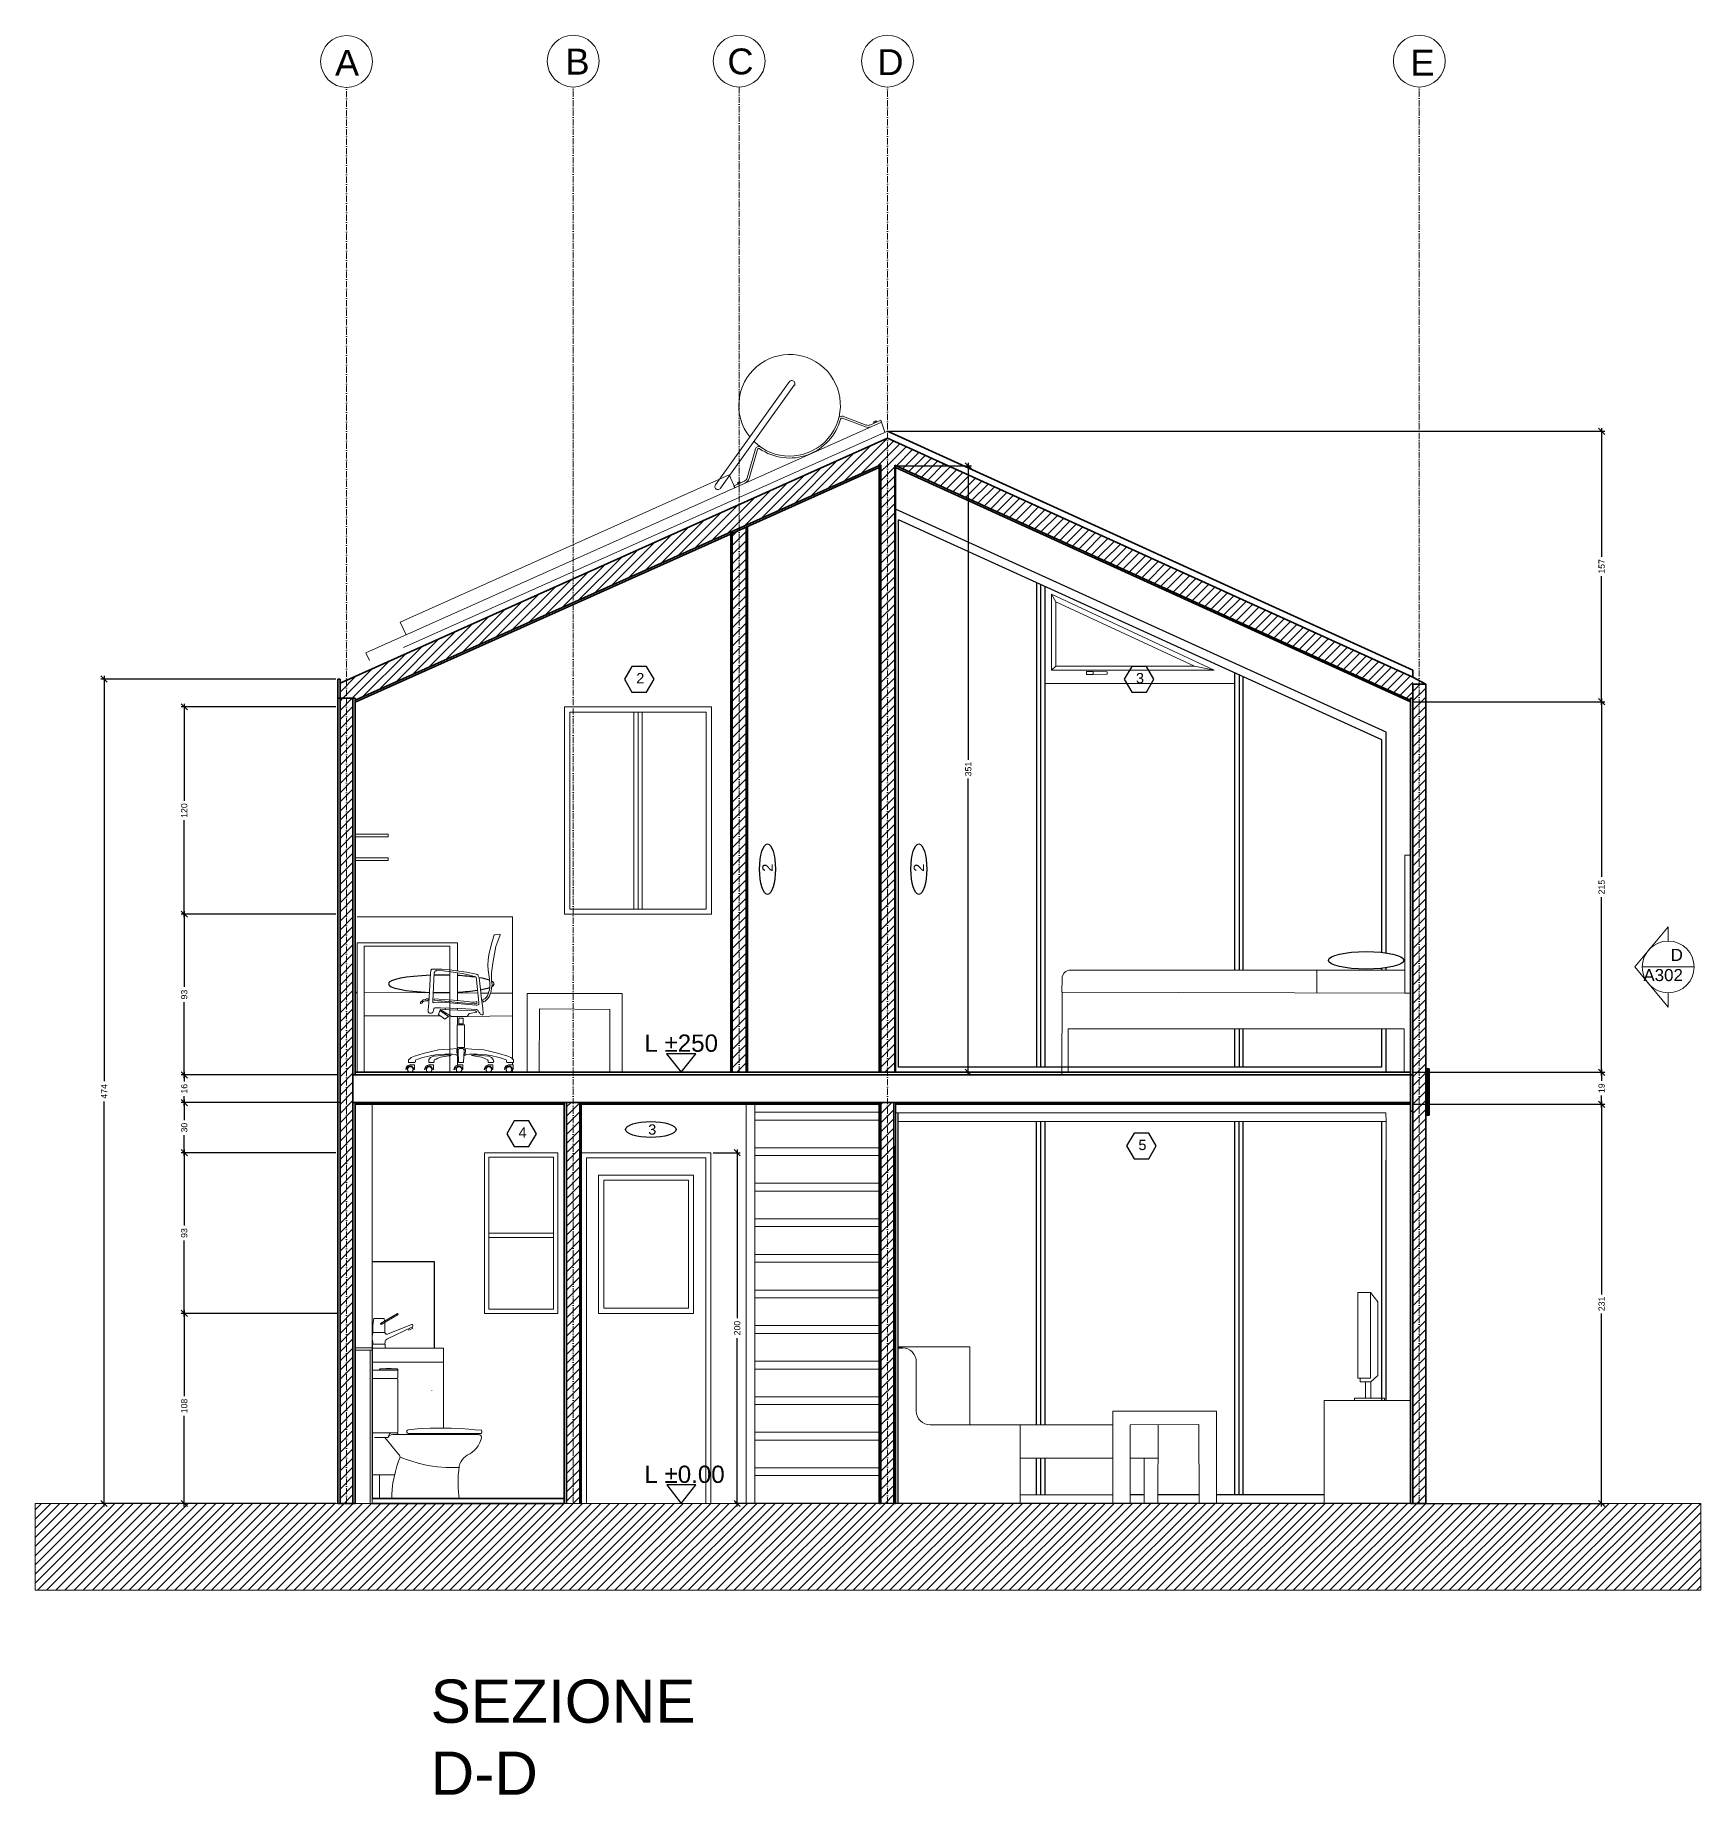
# Model space of a CAD drawing. Header units: inches. Extents: x 688 to 2880, y 906 to 1934.
# Drawn here: x 688 to 1651, y 906 to 1924 of the extents above; entities that cross this region are included whole.
import ezdxf

# ---------------------------------------------------------------- set-up
doc = ezdxf.new("R2010")
doc.units = ezdxf.units.IN
doc.header["$MEASUREMENT"] = 0
doc.linetypes.add('ACAD_ISO10W100', pattern=[18, 12, -3, 0, -3])
doc.linetypes.add('AUSGEZOGEN', pattern=[0])
for name, color, linetype, lineweight in [('ARREDI', 8, 'Continuous', 18), ('CAMPITURE', 7, 'Continuous', 25), ('INFISSI', 130, 'Continuous', 13), ('NUMERAZIONE', 30, 'Continuous', 25), ('quote nuove', 253, 'Continuous', 18), ('STRUTTURA', 7, 'Continuous', 35)]:
    doc.layers.add(name, color=color, linetype=linetype, lineweight=lineweight)
doc.styles.add('ARIAL', font='Arial.ttf')
doc.styles.get("Standard").update_dxf_attribs({"font": 'Arial.ttf'})
doc.dimstyles.new('TICK_36', dxfattribs={"dimtxt": 3.6, "dimasz": 3.6, "dimexe": 1.8, "dimexo": 1.2, "dimgap": 1.8, "dimtad": 0, "dimdec": 0, "dimzin": 0, "dimdsep": 46, "dimtxsty": 'ARIAL', "dimblk": 'OBLIQUE', "dimcen": 1.8, "dimdle": 1.8, "dimclrd": 256, "dimclrt": 256, "dimadec": 0, "dimazin": 0, "dimtfac": 1, "dimtdec": 0, "dimtmove": 1, "dimatfit": 3, "dimldrblk": 'OPEN90', "dimfxl": 1, "dimtfill": 1, "dimtolj": 1, "dimtzin": 0, "dimarcsym": 0})
pattern_1 = [(45, (-1832.2036, -2403.4926), (-2.6516504, 2.6516504), [])]

msp = doc.modelspace()

# ---------------------------------------------------------------- texts
at = {"layer": 'NUMERAZIONE'}
for s, p in [('L ±250', (1040.2, 1336.2)), ('L ±0.00', (1040.2, 1086.7))]:
    msp.add_text(s, height=9.99, dxfattribs=at).set_placement(p)
at = {"layer": 'NUMERAZIONE', "ltscale": 0.1, "char_height": 6, "attachment_point": 1}
for s, width, insert in [('2', 0.582, (1035.5, 1555.4)), ('3', 0.582, (1324.6, 1555.4, 1758.7)), ('3', 6, (1042.4, 1294.2)), ('4', 0.582, (967.4, 1292.5)), ('5', 0.582, (1326, 1285.3))]:
    msp.add_mtext_dynamic_manual_height_columns(s, width=width, gutter_width=12.5, heights=[0], dxfattribs=dict(at, insert=insert))
at = {"layer": 'NUMERAZIONE', "ltscale": 0.1, "char_height": 6, "attachment_point": 1, "rotation": 90}
for insert in [(1108.4, 1440.4), (1196, 1440.4)]:
    msp.add_mtext_dynamic_manual_height_columns('2', width=0.582, gutter_width=12.5, heights=[0], dxfattribs=dict(at, insert=insert))
at = {"layer": 'NUMERAZIONE', "lineweight": 0, "insert": (1641, 1377), "char_height": 7, "attachment_point": 9}
msp.add_mtext_dynamic_manual_height_columns('   D\\PA302', width=18.82, gutter_width=12.5, heights=[0], dxfattribs=at)
at = {"layer": 'quote nuove', "color": 253, "lineweight": 0, "char_height": 15, "attachment_point": 1}
for s, insert in [('A', (861.2, 1916, -16.7)), ('B', (994.5, 1916.7)), ('C', (1088.2, 1916.8)), ('D', (1175, 1916.4)), ('E', (1483.4, 1916.1))]:
    msp.add_mtext_dynamic_manual_height_columns(s, width=15.192, gutter_width=12.5, heights=[0], dxfattribs=dict(at, insert=insert))
at = {"layer": 'STRUTTURA', "ltscale": 0.1, "insert": (916.5, 972.9), "char_height": 25, "attachment_point": 1}
msp.add_mtext_dynamic_manual_height_columns('SEZIONE D-D', width=23.993, gutter_width=12.5, heights=[0], dxfattribs=at)

# ---------------------------------------------------------------- blocks, each defined once
blk = doc.blocks.new('4-rob-elev')
at = {"color": 0, "linetype": 'ByBlock'}
for p, q in [((-3.01, 10.77), (-2.91, 13.09)), ((-3, 8), (-3.01, 10.77)), ((-2.6, 15), (-2.91, 13.09)), ((2.6, 15), (-2.6, 15)), ((0.87, 12.51), (9.26, 17.46)), ((1.2, 11.95), (0.87, 12.51)), ((1.2, 11.95), (9.59, 16.89)), ((2.6, 15), (2.82, 13.66)), ((3.01, 10.77), (2.91, 13.09)), ((3, 8), (3.01, 10.77)), ((3.96, 4.53), (16.79, 10.77)), ((4.4, 7.11), (16.32, 11.95)), ((9.59, 16.89), (9.26, 17.46)), ((15.07, 9.11), (14.72, 9.76)), ((15.07, 9.11), (17.02, 10.11)), ((16.93, 11.97), (16.32, 11.95)), ((17.02, 10.11), (16.76, 10.75)), ((16.79, 10.77), (17.06, 11.15)), ((16.93, 11.97), (16.93, 11.97)), ((17.11, 11.56), (16.93, 11.97)), ((17.06, 11.15), (17.11, 11.56)), ((-3.05, 7.79), (-3.35, 6.07)), ((-3.35, 6.07), (-3.31, 4.62)), ((-3.31, 4.62), (-3.12, 3.32)), ((-3.2, 2), (3.2, 2)), ((-3.2, 2), (-3.2, 0)), ((-3.2, 0), (3.2, 0)), ((-3.12, 3.32), (-3, 2)), ((-3.05, 7.79), (-3, 8)), ((3, 8), (-3, 8)), ((3.05, 7.79), (3, 8)), ((3.12, 3.32), (3, 2)), ((3.2, 2), (3.2, 0))]:
    blk.add_line(p, q, dxfattribs=at)
for centre, radius, start, end in [((4.02, 8.04), 1, 194.28061, 292.13375), ((4.62, 3.18), 1.5, 115.93959, 174.62331)]:
    blk.add_arc(centre, radius, start, end, dxfattribs=at)
blk = doc.blocks.new('_Oblique')
at = {"color": 0, "linetype": 'ByBlock', "lineweight": -2}
blk.add_line((-0.5, -0.5), (0.5, 0.5), dxfattribs=at)
blk = doc.blocks.new('*D36')
at = {"layer": 'quote nuove', "color": 0, "linetype": 'ByBlock', "lineweight": -2, "transparency": 16777216}
for p, q in [((862.9, 1184.8), (772.2, 1184.8)), ((861.7, 1074.8), (772.2, 1074.8))]:
    blk.add_line(p, q, dxfattribs=at)
at = {"layer": 'quote nuove', "linetype": 'ByBlock', "lineweight": -2, "transparency": 16777216}
for p, q in [((774, 1186.6), (774, 1136.8)), ((774, 1073), (774, 1125.6))]:
    blk.add_line(p, q, dxfattribs=at)
at = {"layer": 'quote nuove', "linetype": 'ByBlock', "lineweight": -2, "transparency": 16777216, "xscale": 3.6, "yscale": 3.6, "zscale": 3.6}
for p, rotation in [((774, 1184.8), 90), ((774, 1074.8), 270)]:
    blk.add_blockref('_Oblique', p, dxfattribs=dict(at, rotation=rotation))
at = {"layer": 'quote nuove', "linetype": 'ByBlock', "transparency": 16777216, "insert": (774, 1131.2), "char_height": 3.6, "attachment_point": 5, "rotation": 90, "style": 'ARIAL', "bg_fill": 3, "box_fill_scale": 1.25, "bg_fill_color": 256, "bg_fill_true_color": 13158600, "bg_fill_transparency": 0}
blk.add_mtext('\\A1;108', dxfattribs=at)
blk = doc.blocks.new('_Open90')
at = {"color": 0, "linetype": 'ByBlock', "lineweight": -2}
for p, q in [((0, 0), (-1, 0)), ((-0.5, 0.5), (0, 0)), ((0, 0), (-0.5, -0.5))]:
    blk.add_line(p, q, dxfattribs=at)
blk = doc.blocks.new('*D37')
at = {"layer": 'quote nuove', "color": 0, "linetype": 'ByBlock', "lineweight": -2, "transparency": 16777216}
for p, q in [((861.7, 1277.8), (772.2, 1277.8)), ((862.9, 1184.8), (772.2, 1184.8))]:
    blk.add_line(p, q, dxfattribs=at)
at = {"layer": 'quote nuove', "linetype": 'ByBlock', "lineweight": -2, "transparency": 16777216}
for p, q in [((774, 1279.6), (774, 1235.7)), ((774, 1183), (774, 1226.9))]:
    blk.add_line(p, q, dxfattribs=at)
at = {"layer": 'quote nuove', "linetype": 'ByBlock', "lineweight": -2, "transparency": 16777216, "xscale": 3.6, "yscale": 3.6, "zscale": 3.6}
for p, rotation in [((774, 1277.8), 90), ((774, 1184.8), 270)]:
    blk.add_blockref('_Oblique', p, dxfattribs=dict(at, rotation=rotation))
at = {"layer": 'quote nuove', "linetype": 'ByBlock', "transparency": 16777216, "insert": (774, 1231.3), "char_height": 3.6, "attachment_point": 5, "rotation": 90, "style": 'ARIAL', "bg_fill": 3, "box_fill_scale": 1.25, "bg_fill_color": 256, "bg_fill_true_color": 13158600, "bg_fill_transparency": 0}
blk.add_mtext('\\A1;93', dxfattribs=at)
blk = doc.blocks.new('*D38')
at = {"layer": 'quote nuove', "color": 0, "linetype": 'ByBlock', "lineweight": -2, "transparency": 16777216}
for p, q in [((861.7, 1415.8), (772.2, 1415.8)), ((862.9, 1322.8), (772.2, 1322.8))]:
    blk.add_line(p, q, dxfattribs=at)
at = {"layer": 'quote nuove', "linetype": 'ByBlock', "lineweight": -2, "transparency": 16777216}
for p, q in [((774, 1417.6), (774, 1373.7)), ((774, 1321), (774, 1365))]:
    blk.add_line(p, q, dxfattribs=at)
at = {"layer": 'quote nuove', "linetype": 'ByBlock', "lineweight": -2, "transparency": 16777216, "xscale": 3.6, "yscale": 3.6, "zscale": 3.6}
for p, rotation in [((774, 1415.8), 90), ((774, 1322.8), 270)]:
    blk.add_blockref('_Oblique', p, dxfattribs=dict(at, rotation=rotation))
at = {"layer": 'quote nuove', "linetype": 'ByBlock', "transparency": 16777216, "insert": (774, 1369.3), "char_height": 3.6, "attachment_point": 5, "rotation": 90, "style": 'ARIAL', "bg_fill": 3, "box_fill_scale": 1.25, "bg_fill_color": 256, "bg_fill_true_color": 13158600, "bg_fill_transparency": 0}
blk.add_mtext('\\A1;93', dxfattribs=at)
blk = doc.blocks.new('*D39')
at = {"layer": 'quote nuove', "color": 0, "linetype": 'ByBlock', "lineweight": -2, "transparency": 16777216}
for p, q in [((861.7, 1535.8), (772.2, 1535.8)), ((861.7, 1415.8), (772.2, 1415.8))]:
    blk.add_line(p, q, dxfattribs=at)
at = {"layer": 'quote nuove', "linetype": 'ByBlock', "lineweight": -2, "transparency": 16777216}
for p, q in [((774, 1537.6), (774, 1481.4)), ((774, 1414), (774, 1470.2))]:
    blk.add_line(p, q, dxfattribs=at)
at = {"layer": 'quote nuove', "linetype": 'ByBlock', "lineweight": -2, "transparency": 16777216, "xscale": 3.6, "yscale": 3.6, "zscale": 3.6}
for p, rotation in [((774, 1535.8), 90), ((774, 1415.8), 270)]:
    blk.add_blockref('_Oblique', p, dxfattribs=dict(at, rotation=rotation))
at = {"layer": 'quote nuove', "linetype": 'ByBlock', "transparency": 16777216, "insert": (774, 1475.8), "char_height": 3.6, "attachment_point": 5, "rotation": 90, "style": 'ARIAL', "bg_fill": 3, "box_fill_scale": 1.25, "bg_fill_color": 256, "bg_fill_true_color": 13158600, "bg_fill_transparency": 0}
blk.add_mtext('\\A1;120', dxfattribs=at)
blk = doc.blocks.new('*D45')
at = {"layer": 'quote nuove', "color": 0, "linetype": 'ByBlock', "lineweight": -2, "transparency": 16777216}
for p, q in [((1079.9, 1277.8), (1095.7, 1277.8)), ((1491, 1074.8), (1092.1, 1074.8))]:
    blk.add_line(p, q, dxfattribs=at)
at = {"layer": 'quote nuove', "linetype": 'ByBlock', "lineweight": -2, "transparency": 16777216}
for p, q in [((1093.9, 1279.6), (1093.9, 1182.1)), ((1093.9, 1073), (1093.9, 1170.5))]:
    blk.add_line(p, q, dxfattribs=at)
at = {"layer": 'quote nuove', "linetype": 'ByBlock', "lineweight": -2, "transparency": 16777216, "xscale": 3.6, "yscale": 3.6, "zscale": 3.6}
for p, rotation in [((1093.9, 1277.8), 90), ((1093.9, 1074.8), 270)]:
    blk.add_blockref('_Oblique', p, dxfattribs=dict(at, rotation=rotation))
at = {"layer": 'quote nuove', "linetype": 'ByBlock', "transparency": 16777216, "insert": (1093.9, 1176.3), "char_height": 3.6, "attachment_point": 5, "rotation": 90, "style": 'ARIAL', "bg_fill": 3, "box_fill_scale": 1.25, "bg_fill_color": 256, "bg_fill_true_color": 13158600, "bg_fill_transparency": 0}
blk.add_mtext('\\A1;200', dxfattribs=at)
blk = doc.blocks.new('*D46')
at = {"layer": 'quote nuove', "color": 0, "linetype": 'ByBlock', "lineweight": -2, "transparency": 16777216}
for p, q in [((861.7, 1551.9), (725.8, 1551.9)), ((861.7, 1074.8), (725.8, 1074.8))]:
    blk.add_line(p, q, dxfattribs=at)
at = {"layer": 'quote nuove', "linetype": 'ByBlock', "lineweight": -2, "transparency": 16777216}
for p, q in [((727.6, 1553.7), (727.6, 1319.2)), ((727.6, 1073), (727.6, 1307.5))]:
    blk.add_line(p, q, dxfattribs=at)
at = {"layer": 'quote nuove', "linetype": 'ByBlock', "lineweight": -2, "transparency": 16777216, "xscale": 3.6, "yscale": 3.6, "zscale": 3.6}
for p, rotation in [((727.6, 1551.9), 90), ((727.6, 1074.8), 270)]:
    blk.add_blockref('_Oblique', p, dxfattribs=dict(at, rotation=rotation))
at = {"layer": 'quote nuove', "linetype": 'ByBlock', "transparency": 16777216, "insert": (727.6, 1313.3), "char_height": 3.6, "attachment_point": 5, "rotation": 90, "style": 'ARIAL', "bg_fill": 3, "box_fill_scale": 1.25, "bg_fill_color": 256, "bg_fill_true_color": 13158600, "bg_fill_transparency": 0}
blk.add_mtext('\\A1;474', dxfattribs=at)
blk = doc.blocks.new('*D41')
at = {"layer": 'quote nuove', "color": 0, "linetype": 'ByBlock', "lineweight": -2, "transparency": 16777216}
for p, q in [((864.1, 1306.8), (772.2, 1306.8)), ((861.7, 1277.8), (772.2, 1277.8))]:
    blk.add_line(p, q, dxfattribs=at)
at = {"layer": 'quote nuove', "linetype": 'ByBlock', "lineweight": -2, "transparency": 16777216}
for p, q in [((774, 1308.6), (774, 1296.7)), ((774, 1276), (774, 1288))]:
    blk.add_line(p, q, dxfattribs=at)
at = {"layer": 'quote nuove', "linetype": 'ByBlock', "lineweight": -2, "transparency": 16777216, "xscale": 3.6, "yscale": 3.6, "zscale": 3.6}
for p, rotation in [((774, 1306.8), 90), ((774, 1277.8), 270)]:
    blk.add_blockref('_Oblique', p, dxfattribs=dict(at, rotation=rotation))
at = {"layer": 'quote nuove', "linetype": 'ByBlock', "transparency": 16777216, "insert": (774, 1292.3), "char_height": 3.6, "attachment_point": 5, "rotation": 90, "style": 'ARIAL', "bg_fill": 3, "box_fill_scale": 1.25, "bg_fill_color": 256, "bg_fill_true_color": 13158600, "bg_fill_transparency": 0}
blk.add_mtext('\\A1;30', dxfattribs=at)
blk = doc.blocks.new('*D42')
at = {"layer": 'quote nuove', "lineweight": -2, "transparency": 16777216}
for p, q in [((774, 1324.6), (774, 1319)), ((774, 1305), (774, 1310.6))]:
    blk.add_line(p, q, dxfattribs=at)
at = {"layer": 'quote nuove', "color": 0, "lineweight": -2, "transparency": 16777216}
for p, q in [((772.8, 1322.8), (772.2, 1322.8)), ((772.8, 1306.8), (772.2, 1306.8))]:
    blk.add_line(p, q, dxfattribs=at)
at = {"layer": 'quote nuove', "lineweight": -2, "transparency": 16777216, "xscale": 3.6, "yscale": 3.6, "zscale": 3.6}
for p, rotation in [((774, 1322.8), 90), ((774, 1306.8), 270)]:
    blk.add_blockref('_Oblique', p, dxfattribs=dict(at, rotation=rotation))
at = {"layer": 'quote nuove', "transparency": 16777216, "insert": (774, 1314.8), "char_height": 3.6, "attachment_point": 5, "rotation": 90, "style": 'ARIAL', "bg_fill": 3, "box_fill_scale": 1.25, "bg_fill_color": 256, "bg_fill_true_color": 13158600, "bg_fill_transparency": 0}
blk.add_mtext('\\A1;16', dxfattribs=at)
blk = doc.blocks.new('*D49')
at = {"layer": 'quote nuove', "color": 0, "lineweight": -2, "transparency": 16777216}
for p, q in [((1186.7, 1675.3), (1229.4, 1675.3)), ((1185.7, 1324.3), (1229.4, 1324.3))]:
    blk.add_line(p, q, dxfattribs=at)
at = {"layer": 'quote nuove', "lineweight": -2, "transparency": 16777216}
for p, q in [((1227.6, 1677.1), (1227.6, 1505.2)), ((1227.6, 1322.5), (1227.6, 1494.4))]:
    blk.add_line(p, q, dxfattribs=at)
at = {"layer": 'quote nuove', "lineweight": -2, "transparency": 16777216, "xscale": 3.6, "yscale": 3.6, "zscale": 3.6}
for p, rotation in [((1227.6, 1675.3), 90), ((1227.6, 1324.3), 270)]:
    blk.add_blockref('_Oblique', p, dxfattribs=dict(at, rotation=rotation))
at = {"layer": 'quote nuove', "transparency": 16777216, "insert": (1227.6, 1499.8), "char_height": 3.6, "attachment_point": 5, "rotation": 90, "style": 'ARIAL', "bg_fill": 3, "box_fill_scale": 1.25, "bg_fill_color": 256, "bg_fill_true_color": 13158600, "bg_fill_transparency": 0}
blk.add_mtext('\\A1;351', dxfattribs=at)
blk = doc.blocks.new('*D50')
at = {"layer": 'quote nuove', "color": 0, "lineweight": -2, "transparency": 16777216}
for p, q in [((1484.7, 1305.8), (1595.8, 1305.8)), ((1484.7, 1074.8), (1595.8, 1074.8))]:
    blk.add_line(p, q, dxfattribs=at)
at = {"layer": 'quote nuove', "lineweight": -2, "transparency": 16777216}
for p, q in [((1594, 1307.6), (1594, 1195.8)), ((1594, 1073), (1594, 1184.8))]:
    blk.add_line(p, q, dxfattribs=at)
at = {"layer": 'quote nuove', "lineweight": -2, "transparency": 16777216, "xscale": 3.6, "yscale": 3.6, "zscale": 3.6}
for p, rotation in [((1594, 1305.8), 90), ((1594, 1074.8), 270)]:
    blk.add_blockref('_Oblique', p, dxfattribs=dict(at, rotation=rotation))
at = {"layer": 'quote nuove', "transparency": 16777216, "insert": (1594, 1190.3), "char_height": 3.6, "attachment_point": 5, "rotation": 90, "style": 'ARIAL', "bg_fill": 3, "box_fill_scale": 1.25, "bg_fill_color": 256, "bg_fill_true_color": 13158600, "bg_fill_transparency": 0}
blk.add_mtext('\\A1;231', dxfattribs=at)
blk = doc.blocks.new('*D51')
at = {"layer": 'quote nuove', "color": 0, "lineweight": -2, "transparency": 16777216}
for p, q in [((1484.7, 1324.3), (1595.8, 1324.3)), ((1484.7, 1305.8), (1595.8, 1305.8))]:
    blk.add_line(p, q, dxfattribs=at)
at = {"layer": 'quote nuove', "lineweight": -2, "transparency": 16777216}
for p, q in [((1594, 1326.1), (1594, 1319.3)), ((1594, 1304), (1594, 1310.8))]:
    blk.add_line(p, q, dxfattribs=at)
at = {"layer": 'quote nuove', "lineweight": -2, "transparency": 16777216, "xscale": 3.6, "yscale": 3.6, "zscale": 3.6}
for p, rotation in [((1594, 1324.3), 90), ((1594, 1305.8), 270)]:
    blk.add_blockref('_Oblique', p, dxfattribs=dict(at, rotation=rotation))
at = {"layer": 'quote nuove', "transparency": 16777216, "insert": (1594, 1315.1), "char_height": 3.6, "attachment_point": 5, "rotation": 90, "style": 'ARIAL', "bg_fill": 3, "box_fill_scale": 1.25, "bg_fill_color": 256, "bg_fill_true_color": 13158600, "bg_fill_transparency": 0}
blk.add_mtext('\\A1;19', dxfattribs=at)
blk = doc.blocks.new('*D52')
at = {"layer": 'quote nuove', "color": 0, "lineweight": -2, "transparency": 16777216}
for p, q in [((1484.7, 1538.8), (1595.8, 1538.8)), ((1484.7, 1324.3), (1595.8, 1324.3))]:
    blk.add_line(p, q, dxfattribs=at)
at = {"layer": 'quote nuove', "lineweight": -2, "transparency": 16777216}
for p, q in [((1594, 1540.6), (1594, 1437.4)), ((1594, 1322.5), (1594, 1425.7))]:
    blk.add_line(p, q, dxfattribs=at)
at = {"layer": 'quote nuove', "lineweight": -2, "transparency": 16777216, "xscale": 3.6, "yscale": 3.6, "zscale": 3.6}
for p, rotation in [((1594, 1538.8), 90), ((1594, 1324.3), 270)]:
    blk.add_blockref('_Oblique', p, dxfattribs=dict(at, rotation=rotation))
at = {"layer": 'quote nuove', "transparency": 16777216, "insert": (1594, 1431.5), "char_height": 3.6, "attachment_point": 5, "rotation": 90, "style": 'ARIAL', "bg_fill": 3, "box_fill_scale": 1.25, "bg_fill_color": 256, "bg_fill_true_color": 13158600, "bg_fill_transparency": 0}
blk.add_mtext('\\A1;215', dxfattribs=at)
blk = doc.blocks.new('*D54')
at = {"layer": 'quote nuove', "color": 0, "lineweight": -2, "transparency": 16777216}
for p, q in [((1182, 1695.3), (1595.8, 1695.3)), ((1485.9, 1538.8), (1595.8, 1538.8))]:
    blk.add_line(p, q, dxfattribs=at)
at = {"layer": 'quote nuove', "lineweight": -2, "transparency": 16777216}
for p, q in [((1594, 1697.1), (1594, 1622.7)), ((1594, 1537), (1594, 1611.5))]:
    blk.add_line(p, q, dxfattribs=at)
at = {"layer": 'quote nuove', "lineweight": -2, "transparency": 16777216, "xscale": 3.6, "yscale": 3.6, "zscale": 3.6}
for p, rotation in [((1594, 1695.3), 90), ((1594, 1538.8), 270)]:
    blk.add_blockref('_Oblique', p, dxfattribs=dict(at, rotation=rotation))
at = {"layer": 'quote nuove', "transparency": 16777216, "insert": (1594, 1617.1), "char_height": 3.6, "attachment_point": 5, "rotation": 90, "style": 'ARIAL', "bg_fill": 3, "box_fill_scale": 1.25, "bg_fill_color": 256, "bg_fill_true_color": 13158600, "bg_fill_transparency": 0}
blk.add_mtext('\\A1;157', dxfattribs=at)

# ---------------------------------------------------------------- hatches: boundary and pattern name
at = {"layer": 'CAMPITURE'}
h = msp.add_hatch(dxfattribs=at)
h.set_pattern_fill('ANSI31', color=0, scale=30)
h.set_pattern_definition(pattern_1)
h.paths.add_polyline_path([(1180.9, 1691.2), (864.1, 1549.5), (864.1, 1540.8), (871.6, 1540.8), (872.8, 1540.8), (872.8, 1539.7), (1176, 1675.4), (1176, 1675.8), (1177, 1675.8), (1177, 1675.7), (1184.5, 1675.7), (1185.5, 1675.7), (1185.5, 1675.3), (1483.5, 1539.7), (1483.5, 1540.8), (1484.7, 1540.8), (1484.7, 1549.5), (1484.7, 1552.9)])
h.paths.add_polyline_path([(1492.2, 1548.9), (1484.7, 1548.9), (1484.7, 1074.8), (1492.2, 1074.8)])
h = msp.add_hatch(dxfattribs=at)
h.set_pattern_fill('ANSI31', color=0, scale=30)
h.set_pattern_definition([(45, (-1917.923, -2153.98), (-2.6516504, 2.6516504), [])])
h.paths.add_polyline_path([(1099, 1638), (1091, 1638), (1091, 1324.3), (1099.1, 1324.3)])
h = msp.add_hatch(dxfattribs=at)
h.set_pattern_fill('ANSI31', color=0, scale=30)
h.set_pattern_definition(pattern_1)
h.paths.add_polyline_path([(871.6, 1540.8), (864.1, 1540.8), (864.1, 1074.6), (871.6, 1074.6), (871.6, 1322.8), (871.6, 1322.8)])
h = msp.add_hatch(dxfattribs=at)
h.set_pattern_fill('ANSI31', color=0, scale=30)
h.set_pattern_definition(pattern_1)
h.paths.add_polyline_path([(1002.7, 1306.8), (995.2, 1306.8), (995.2, 1074.8), (1002.7, 1074.8)])
h = msp.add_hatch(dxfattribs=at)
h.set_pattern_fill('ANSI31', color=0, scale=30)
h.set_pattern_definition(pattern_1)
h.paths.add_polyline_path([(1184.5, 1306.8), (1177, 1306.8), (1177.1, 1074.8), (1184.5, 1074.8)])

# ---------------------------------------------------------------- linework, layer by layer
at = {"layer": 'ARREDI'}
for p, q in [((1124.1, 1724), (1081.4, 1664.3)), ((1126.9, 1721.9), (1084.3, 1662.3)), ((1154.9, 1702.8), (1168.1, 1697.8)), ((1155.3, 1703.9), (1168.5, 1698.9)), ((1176.9, 1701.7), (1170.7, 1698.9)), ((1172.8, 1700.7), (1174.2, 1701.3)), ((1173.1, 1700), (1172.8, 1700.6)), ((1173.4, 1700.2), (1173.1, 1700.7)), ((1173.9, 1701.1), (1174.2, 1700.5)), ((1174.2, 1701.3), (1174.5, 1700.7)), ((1176.9, 1701.7), (1177.3, 1700.6)), ((1099.7, 1668.3), (1104.5, 1685.1)), ((1100.8, 1668), (1105.6, 1684.8)), ((1098.1, 1666.4), (1092, 1663.7)), ((1092, 1663.7), (1092.5, 1662.7)), ((1094.3, 1664.8), (1094, 1665.4)), ((1094.1, 1665.4), (1095.4, 1666)), ((1094.6, 1664.9), (1094.3, 1665.5)), ((1095.2, 1665.9), (1095.4, 1665.3)), ((1095.5, 1666), (1095.7, 1665.4)), ((891.9, 1462.1), (872.8, 1462.1)), ((872.8, 1460.5), (891.9, 1460.5)), ((891.9, 1460.5), (891.9, 1462.1)), ((891.9, 1448.5), (872.8, 1448.5)), ((872.8, 1446.8), (891.9, 1446.8)), ((891.9, 1446.8), (891.9, 1448.5)), ((1480.1, 1449.9), (1483.4, 1449.9)), ((874, 1399.3), (932, 1399.3)), ((925, 1397.3), (878.1, 1397.3)), ((878.1, 1397.3), (878.1, 1324.3)), ((925, 1397.3), (926.8, 1397.3)), ((926.8, 1397.3), (926.8, 1397.3)), ((926.8, 1397.3), (927.6, 1397.3)), ((927.6, 1397.3), (927.6, 1324.3)), ((1281.7, 1370.7), (1281.8, 1378.5)), ((1429.2, 1383.5), (1476.8, 1383.5)), ((1429.2, 1383.5), (1429.2, 1370.3)), ((925, 1364.8), (925, 1365.5)), ((972.3, 1369.9), (1027.3, 1369.9)), ((972.3, 1369.9), (972.3, 1324.3)), ((1027.3, 1369.9), (1027.3, 1324.3)), ((1480.1, 1370.2), (1483.4, 1370.2)), ((925, 1360.6), (925, 1361.6)), ((925, 1357.9), (925, 1358.9)), ((979.3, 1324.3), (979.6, 1361)), ((1020.3, 1360.7), (979.6, 1361)), ((1020.3, 1324.3), (1020.3, 1360.7)), ((1285.3, 1324.3), (1285.3, 1349.5)), ((1285.3, 1349.5), (1479.7, 1349.5)), ((1479.7, 1349.5), (1479.7, 1324.3)), ((925, 1334.3), (925, 1334.9)), ((932, 1324.3), (925, 1324.3)), ((882.7, 1164.8), (882.7, 1305.8)), ((1099, 1305.8), (1099, 1074.8)), ((1104, 1074.8), (1104, 1305.8)), ((1176, 1301.2), (1104, 1301.2)), ((1176, 1296.7), (1104, 1296.7)), ((1176, 1280.6), (1104, 1280.6)), ((1176, 1276.1), (1104, 1276.1)), ((1176, 1260.1), (1104, 1260.1)), ((1176, 1255.6), (1104, 1255.6)), ((1176, 1239.5), (1104, 1239.5)), ((1176, 1235), (1104, 1235)), ((1176, 1218.9), (1104, 1218.9)), ((1176, 1218.9), (1104, 1218.9)), ((1176, 1214.4), (1104, 1214.4)), ((1176, 1214.4), (1104, 1214.4)), ((1176, 1198.3), (1104, 1198.3)), ((1176, 1193.8), (1104, 1193.8)), ((1176, 1177.7), (1104, 1177.7)), ((1176, 1173.2), (1104, 1173.2)), ((882.7, 1164.8), (872.8, 1164.8)), ((882.7, 1163.6), (872.8, 1163.6)), ((881.5, 1074.6), (881.5, 1163.6)), ((882.7, 1074.8), (882.7, 1164.8)), ((1228.5, 1165.4), (1187.1, 1165.4)), ((1228.5, 1163.4), (1228.5, 1165.4)), ((1228.5, 1120.3), (1228.5, 1163.4)), ((882.9, 1156.6), (923.9, 1156.6)), ((886.8, 1151.9), (883.2, 1151.9)), ((887, 1152.4), (886.8, 1151.9)), ((886.8, 1151.9), (897.6, 1151.9)), ((887.3, 1152.7), (887, 1152.4)), ((887.8, 1152.8), (887.3, 1152.7)), ((890.8, 1152.8), (887.8, 1152.8)), ((893.7, 1153), (890.8, 1153)), ((890.8, 1153), (890.8, 1152.8)), ((890.8, 1152.8), (893.7, 1152.8)), ((893.7, 1152.8), (893.7, 1153)), ((896.7, 1152.8), (893.7, 1152.8)), ((897.1, 1152.7), (896.7, 1152.8)), ((897.5, 1152.4), (897.1, 1152.7)), ((897.6, 1151.9), (897.5, 1152.4)), ((897.6, 1148.1), (897.6, 1151.9)), ((1176, 1157.1), (1104, 1157.1)), ((1176, 1152.6), (1104, 1152.6)), ((1197.5, 1156.8), (1197.5, 1128.3)), ((883.2, 1147.1), (896.7, 1147.1)), ((896.7, 1147.1), (897.1, 1147.3)), ((897.1, 1147), (896.7, 1147.1)), ((897.1, 1147.3), (897.5, 1147.6)), ((897.5, 1146.7), (897.1, 1147)), ((897.5, 1147.6), (897.6, 1148.1)), ((897.6, 1146.2), (897.5, 1146.7)), ((897.6, 1116.6), (897.6, 1146.2)), ((1457.3, 1145.2), (1457.3, 1135.8)), ((1460.4, 1145.2), (1460.4, 1135.8)), ((917.2, 1140.1), (917.2, 1139.9)), ((1176, 1136.6), (1104, 1136.6)), ((1176, 1132.1), (1104, 1132.1)), ((1257.5, 1120.3), (1205.5, 1120.3)), ((1257.6, 1074.8), (1257.5, 1120.3)), ((1257.5, 1120.3), (1311.2, 1120.3)), ((1337.5, 1120.3), (1337.3, 1074.8)), ((883.2, 1115.7), (894.5, 1115.7)), ((884, 1113), (890, 1113)), ((890, 1113), (892.8, 1109.6)), ((890, 1113), (891.8, 1113)), ((892.3, 1114.2), (891.8, 1113)), ((892.6, 1113.9), (891.8, 1113)), ((892.8, 1115.1), (892.3, 1114.2)), ((892.6, 1113.9), (893.7, 1114.5)), ((893.6, 1115.5), (892.8, 1115.1)), ((894.5, 1115.7), (893.6, 1115.5)), ((893.7, 1114.5), (894.6, 1114.7)), ((894.5, 1115.7), (896.8, 1115.7)), ((897.7, 1114.7), (894.6, 1114.7)), ((896.8, 1115.7), (897.1, 1115.8)), ((897.2, 1115.6), (896.8, 1115.7)), ((897.1, 1115.8), (897.5, 1116.1)), ((897.6, 1115.2), (897.2, 1115.6)), ((897.5, 1116.1), (897.6, 1116.6)), ((897.7, 1114.7), (897.6, 1115.2)), ((906, 1114.7), (897.7, 1114.7)), ((897.7, 1114.7), (897.7, 1114.7)), ((902.8, 1116.9), (902.7, 1116.4)), ((902.7, 1116.4), (902.8, 1115.9)), ((903.2, 1117.3), (902.8, 1116.9)), ((902.8, 1115.9), (903.2, 1115.5)), ((903.7, 1117.5), (903.2, 1117.3)), ((903.2, 1115.5), (903.6, 1115.3)), ((903.6, 1115.3), (905.4, 1115.3)), ((905.3, 1117.7), (903.7, 1117.5)), ((908.8, 1117.9), (905.3, 1117.7)), ((940.2, 1115.3), (905.4, 1115.3)), ((905.4, 1115.3), (905.7, 1114.9)), ((905.7, 1114.9), (906, 1114.7)), ((939.6, 1114.7), (906, 1114.7)), ((906.3, 1114.7), (906.7, 1114.9)), ((906.7, 1114.9), (907, 1115.3)), ((911.8, 1118.1), (908.8, 1117.9)), ((916.2, 1118.3), (911.8, 1118.1)), ((920, 1118.4), (916.2, 1118.3)), ((923.4, 1118.4), (920, 1118.4)), ((928.5, 1118.3), (923.4, 1118.4)), ((934.2, 1118.1), (928.5, 1118.3)), ((938.7, 1117.8), (934.2, 1118.1)), ((938.8, 1114.9), (938.6, 1115.3)), ((942.2, 1117.5), (938.7, 1117.8)), ((939.2, 1114.7), (938.8, 1114.9)), ((939.6, 1114.7), (939.9, 1114.9)), ((944.2, 1114.7), (939.6, 1114.7)), ((939.9, 1114.9), (940.2, 1115.3)), ((940.2, 1115.3), (946, 1115.3)), ((945.9, 1117.2), (942.2, 1117.5)), ((944, 1108.2), (944.9, 1110)), ((945, 1114.5), (944.2, 1114.7)), ((944.9, 1110), (945.4, 1111)), ((945.7, 1113.9), (945, 1114.5)), ((945.4, 1111), (945.7, 1112)), ((945.9, 1113), (945.7, 1113.9)), ((945.7, 1112), (945.9, 1113)), ((946.2, 1116.3), (945.9, 1117.2)), ((946, 1115.3), (946.2, 1116.3)), ((1176, 1116), (1104, 1116)), ((1176, 1111.5), (1104, 1111.5)), ((892.8, 1109.6), (895.1, 1106.8)), ((895.1, 1106.8), (898, 1103.4)), ((898.9, 1101.6), (897.9, 1099.2)), ((898, 1103.4), (898.5, 1102.8)), ((898.5, 1102.8), (898.7, 1102.1)), ((898.7, 1102.1), (898.9, 1101.6)), ((898.9, 1101.6), (900.5, 1101)), ((900.5, 1101), (902.6, 1100.3)), ((902.6, 1100.3), (905.6, 1099.2)), ((934.2, 1099.1), (934.7, 1100)), ((934.7, 1100), (935.8, 1101.2)), ((935.8, 1101.2), (936.7, 1102)), ((936.7, 1102), (937.7, 1102.7)), ((937.7, 1102.7), (939.3, 1103.5)), ((939.3, 1103.5), (940.4, 1104.3)), ((940.4, 1104.3), (941.9, 1105.6)), ((941.9, 1105.6), (943, 1106.8)), ((943, 1106.8), (944, 1108.2)), ((882.9, 1091.4), (886.9, 1091.4)), ((886.9, 1091.4), (886.9, 1077.6)), ((886.9, 1091.4), (895.7, 1091.4)), ((895.4, 1090.1), (894.7, 1086.8)), ((896.2, 1093.3), (895.4, 1090.1)), ((897, 1096.3), (896.2, 1093.3)), ((897.9, 1099.2), (897, 1096.3)), ((905.6, 1099.2), (909.3, 1098.2)), ((909.3, 1098.2), (913.1, 1097.2)), ((913.1, 1097.2), (916.3, 1096.6)), ((916.3, 1096.6), (920.6, 1096)), ((920.6, 1096), (925.4, 1095.6)), ((925.4, 1095.6), (933, 1095.6)), ((932.4, 1088.4), (932.5, 1091.1)), ((932.5, 1091.1), (932.8, 1093.9)), ((932.8, 1093.9), (933.1, 1096.1)), ((933.1, 1096.1), (933.5, 1097.8)), ((933.5, 1097.8), (934.2, 1099.1)), ((1176, 1095.4), (1104, 1095.4)), ((1176, 1090.9), (1104, 1090.9)), ((894.3, 1083), (894, 1079.8)), ((894, 1079.8), (894, 1077.6)), ((894.7, 1086.8), (894.3, 1083)), ((932.5, 1084), (932.4, 1088.4)), ((932.6, 1081.4), (932.5, 1084)), ((932.8, 1079.5), (932.6, 1081.4)), ((933.1, 1077.6), (932.8, 1079.5))]:
    msp.add_line(p, q, dxfattribs=at)
at = {"layer": 'ARREDI', "lineweight": 0}
for p, q in [((963.9, 1414.3), (874, 1414.3)), ((963.9, 1332.1), (963.9, 1414.3)), ((950.2, 1392.3), (951.7, 1398.7)), ((951.7, 1398.7), (952.5, 1401.1)), ((952.5, 1401.1), (953, 1403.2)), ((953, 1403.2), (953.3, 1403.8)), ((954.3, 1397.1), (953.1, 1390.7)), ((953.3, 1403.8), (953.8, 1403.8)), ((953.8, 1403.8), (955.1, 1404)), ((955.4, 1400.3), (954.3, 1397.1)), ((955.1, 1404), (956.4, 1404.3)), ((956.7, 1403.8), (955.4, 1400.3)), ((956.4, 1404.3), (956.7, 1404)), ((956.7, 1404), (956.7, 1403.8)), ((949.7, 1386.4), (949.9, 1389.4)), ((949.9, 1383.5), (949.7, 1386.4)), ((949.9, 1389.4), (950.2, 1392.3)), ((952.6, 1387.5), (952.1, 1384.6)), ((953.1, 1390.7), (952.6, 1387.5)), ((916.2, 1378.2), (915.7, 1367.6)), ((916.5, 1381.4), (916.2, 1378.2)), ((916.7, 1383.2), (916.5, 1381.4)), ((917, 1383.8), (916.7, 1383.2)), ((917.3, 1384), (917, 1383.8)), ((918.3, 1384), (917.3, 1384)), ((917.8, 1365.5), (918.6, 1381.9)), ((920.5, 1384), (918.3, 1384)), ((918.6, 1381.9), (918.9, 1382.4)), ((918.9, 1382.4), (919.1, 1383)), ((919.1, 1383), (919.7, 1383)), ((919.7, 1383), (919.9, 1383.2)), ((919.9, 1383.2), (923.9, 1383)), ((923.1, 1384), (920.5, 1384)), ((926.3, 1383.8), (923.1, 1384)), ((923.9, 1383), (928.2, 1382.4)), ((930, 1383.2), (926.3, 1383.8)), ((928.2, 1382.4), (934.8, 1381.4)), ((937.2, 1382.2), (930, 1383.2)), ((934.8, 1381.4), (939.3, 1380.6)), ((942.8, 1381.1), (937.2, 1382.2)), ((939.3, 1380.6), (942, 1379.8)), ((942, 1379.8), (942.5, 1379.5)), ((942.5, 1379.5), (942.8, 1379.3)), ((943.3, 1380.9), (942.8, 1381.1)), ((942.8, 1379.3), (943, 1377.9)), ((943, 1377.9), (944.4, 1364.7)), ((943, 1377.9), (943, 1377.9)), ((943.8, 1380.9), (943.3, 1380.9)), ((944.1, 1380.1), (943.8, 1380.9)), ((944.6, 1379), (944.1, 1380.1)), ((945.4, 1372.4), (944.6, 1379)), ((950.2, 1380.9), (949.9, 1383.5)), ((950.5, 1378.2), (950.2, 1380.9)), ((950.7, 1375.8), (950.5, 1378.2)), ((950.7, 1373.4), (950.7, 1375.8)), ((952.1, 1384.6), (951.8, 1381.9)), ((951.8, 1381.9), (951.8, 1377.4)), ((951.8, 1377.4), (952.1, 1375)), ((952.1, 1375), (951.8, 1373.2)), ((1286.8, 1383.5), (1429.2, 1383.5)), ((910.6, 1365), (911.4, 1365.5)), ((910.6, 1364.7), (910.6, 1365)), ((910.6, 1364.4), (910.6, 1364.7)), ((911.4, 1365.5), (912.2, 1366.3)), ((912.2, 1365.2), (911.4, 1364.4)), ((912.2, 1366.3), (912.8, 1366.3)), ((913.3, 1365.7), (912.2, 1365.2)), ((912.8, 1366.3), (913.6, 1366.5)), ((914.9, 1365.7), (913.3, 1365.7)), ((913.6, 1366.5), (914.1, 1366.8)), ((914.1, 1366.8), (915.1, 1366.8)), ((915.1, 1366.8), (914.9, 1365.7)), ((914.9, 1365.7), (914.9, 1365.7)), ((915.7, 1367.6), (915.4, 1364.4)), ((917.8, 1364.9), (917.8, 1365.5)), ((917.8, 1364.7), (917.8, 1364.9)), ((918.1, 1364.7), (917.8, 1364.7)), ((918.6, 1364.7), (918.1, 1364.7)), ((918.6, 1366.8), (929.7, 1366)), ((918.6, 1366), (918.6, 1366.8)), ((936.9, 1364.4), (918.6, 1366)), ((920.5, 1364.9), (918.6, 1364.7)), ((921.5, 1364.9), (920.5, 1364.9)), ((923.4, 1364.9), (921.5, 1364.9)), ((942.8, 1363.1), (923.4, 1364.9)), ((929.7, 1366), (937.7, 1365.2)), ((937.7, 1365.2), (940.4, 1365)), ((940.4, 1365), (942, 1365)), ((942, 1365), (943.3, 1365.2)), ((943.3, 1365.2), (943.3, 1364.2)), ((944.4, 1364.7), (944.4, 1364.1)), ((945.7, 1368.1), (945.4, 1372.4)), ((946.7, 1361.5), (945.7, 1368.1)), ((945.7, 1368.1), (945.7, 1368.1)), ((946.7, 1366.5), (947.8, 1366.8)), ((947, 1364.9), (946.7, 1366.5)), ((948.1, 1365.5), (947, 1364.9)), ((947.8, 1366.8), (948.6, 1367.6)), ((947.8, 1366.8), (947.8, 1366.8)), ((948.9, 1366.3), (948.1, 1365.5)), ((948.6, 1367.6), (949.4, 1368.6)), ((949.7, 1367.1), (948.9, 1366.3)), ((949.4, 1368.6), (949.9, 1369.7)), ((950.5, 1368.4), (949.7, 1367.1)), ((949.9, 1369.7), (950.2, 1371)), ((950.2, 1371), (950.5, 1372.1)), ((950.5, 1372.1), (950.7, 1373.4)), ((951, 1369.7), (950.5, 1368.4)), ((951.5, 1371.3), (951, 1369.7)), ((951.8, 1373.2), (951.5, 1371.3)), ((922.2, 1356.9), (877.8, 1356.9)), ((910.9, 1364.2), (910.6, 1364.4)), ((911.4, 1364.4), (910.9, 1364.2)), ((915.4, 1364.4), (915.1, 1360.4)), ((915.1, 1360.4), (915.1, 1359.4)), ((915.1, 1359.4), (915.4, 1358.8)), ((915.4, 1358.8), (915.9, 1358.6)), ((915.9, 1358.6), (916.5, 1358.6)), ((916.5, 1358.6), (917, 1358.6)), ((917, 1358.6), (917.5, 1358.8)), ((917.5, 1358.8), (917.8, 1359.1)), ((917.8, 1359.1), (918.1, 1359.9)), ((918.1, 1359.9), (918.3, 1361.2)), ((918.3, 1361.2), (918.6, 1361.5)), ((918.6, 1361.5), (918.9, 1361.7)), ((918.9, 1361.7), (919.4, 1361.7)), ((919.4, 1361.7), (920.2, 1361.7)), ((920.2, 1361.7), (922.3, 1361.7)), ((921, 1357.8), (921.8, 1360.1)), ((924.7, 1355.1), (921, 1357.8)), ((921.8, 1360.1), (926.8, 1356.7)), ((921.8, 1360.1), (921.8, 1360.1)), ((922.1, 1360.7), (942.5, 1359.9)), ((928.7, 1356.7), (922.1, 1360.7)), ((922.3, 1361.7), (934, 1361.2)), ((926.8, 1356.7), (924.7, 1355.1)), ((937.7, 1356.7), (928.7, 1356.7)), ((935.3, 1355.6), (932.9, 1355.6)), ((932.9, 1355.6), (932.9, 1352.4)), ((934, 1361.2), (942.8, 1360.7)), ((935.3, 1352.4), (935.3, 1355.6)), ((935.3, 1355.6), (935.3, 1355.6)), ((940.1, 1364.2), (936.9, 1364.4)), ((938.8, 1358.3), (937.7, 1356.7)), ((937.7, 1356.7), (963.9, 1356.9)), ((943.3, 1359.1), (938.8, 1358.3)), ((941.7, 1363.9), (940.1, 1364.2)), ((942.5, 1363.9), (941.7, 1363.9)), ((943.3, 1364.2), (942.5, 1363.9)), ((942.5, 1359.9), (943.3, 1359.1)), ((943.3, 1363.1), (942.8, 1363.1)), ((942.8, 1360.7), (943.3, 1360.7)), ((943.8, 1363.3), (943.3, 1363.1)), ((943.3, 1360.7), (943.6, 1360.4)), ((943.3, 1359.1), (943.3, 1359.1)), ((943.6, 1360.4), (943.8, 1360.1)), ((944.1, 1363.3), (943.8, 1363.3)), ((943.8, 1360.1), (944.1, 1359.9)), ((944.4, 1363.6), (944.1, 1363.3)), ((944.1, 1359.9), (944.4, 1359.1)), ((944.4, 1364.1), (944.4, 1363.6)), ((944.4, 1359.1), (944.9, 1358.6)), ((944.9, 1358.6), (945.4, 1357.8)), ((945.4, 1357.8), (946.2, 1357.5)), ((946.2, 1357.5), (946.5, 1357.5)), ((946.5, 1357.5), (946.7, 1357.8)), ((947, 1358.3), (946.7, 1361.5)), ((946.7, 1357.8), (947, 1358)), ((947, 1358), (947, 1358.3)), ((931.9, 1351.7), (931.9, 1338.6)), ((936.1, 1351.7), (931.9, 1351.7)), ((932.9, 1352.4), (935.3, 1352.4)), ((936.1, 1338.6), (936.1, 1351.7)), ((907.2, 1333.6), (912.2, 1335.2)), ((912.2, 1335.2), (917.8, 1336.5)), ((919.4, 1334.4), (916.2, 1333.9)), ((917.8, 1336.5), (921, 1337.3)), ((918.1, 1333.6), (923.1, 1334.1)), ((922.3, 1334.7), (919.4, 1334.4)), ((921, 1337.3), (924.2, 1337.6)), ((925, 1334.9), (922.3, 1334.7)), ((928.4, 1334.1), (922.3, 1333.1)), ((923.1, 1334.1), (925.8, 1334.4)), ((924.2, 1337.6), (927.9, 1337.8)), ((927.1, 1334.9), (925, 1334.9)), ((925.8, 1334.4), (928.4, 1334.1)), ((929.2, 1334.9), (927.1, 1334.9)), ((927.9, 1337.8), (931.9, 1338.1)), ((928.4, 1334.1), (928.4, 1334.1)), ((930.8, 1334.7), (929.2, 1334.9)), ((931.9, 1334.1), (930.8, 1334.7)), ((931.9, 1338.1), (931.6, 1337.8)), ((931.6, 1337.8), (931.6, 1337.6)), ((931.6, 1337.6), (931.6, 1336.8)), ((931.6, 1336.8), (931.9, 1334.1)), ((931.9, 1338.6), (936.1, 1338.6)), ((931.9, 1334.1), (931.9, 1334.1)), ((932.4, 1337.3), (932.7, 1337.8)), ((932.4, 1336.8), (932.4, 1337.3)), ((932.7, 1330.1), (932.4, 1336.8)), ((932.7, 1337.8), (933.2, 1338.1)), ((933.2, 1338.1), (933.5, 1338.1)), ((933.5, 1338.1), (934, 1338.1)), ((934, 1338.1), (934.8, 1338.1)), ((934, 1338.1), (934, 1338.1)), ((934.8, 1338.1), (935.1, 1338.1)), ((935.1, 1338.1), (935.6, 1337.8)), ((935.6, 1337.8), (935.9, 1337.3)), ((935.9, 1336.8), (935.6, 1330.1)), ((935.9, 1337.3), (935.9, 1336.8)), ((940.4, 1337.8), (936.4, 1338.1)), ((936.4, 1338.1), (936.4, 1337.8)), ((936.4, 1337.8), (936.7, 1337.6)), ((936.7, 1336.8), (936.4, 1334.1)), ((936.4, 1334.1), (937.4, 1334.7)), ((936.4, 1334.1), (936.4, 1334.1)), ((936.7, 1337.6), (936.7, 1336.8)), ((937.4, 1334.7), (939, 1334.9)), ((939, 1334.9), (941.2, 1334.9)), ((942.5, 1334.4), (940.1, 1334.1)), ((940.1, 1334.1), (945.9, 1333.1)), ((940.1, 1334.1), (940.1, 1334.1)), ((944.1, 1337.6), (940.4, 1337.8)), ((941.2, 1334.9), (943.3, 1334.9)), ((945.4, 1334.1), (942.5, 1334.4)), ((943.3, 1334.9), (945.9, 1334.7)), ((947.3, 1337.3), (944.1, 1337.6)), ((950.2, 1333.6), (945.4, 1334.1)), ((945.9, 1334.7), (948.9, 1334.4)), ((950.5, 1336.5), (947.3, 1337.3)), ((948.9, 1334.4), (952.1, 1333.9)), ((956, 1335.2), (950.5, 1336.5)), ((961.1, 1333.6), (956, 1335.2)), ((902.4, 1327), (902.1, 1325.9)), ((902.1, 1325.9), (902.4, 1325.9)), ((902.1, 1325.9), (902.1, 1325.9)), ((902.9, 1327.8), (902.4, 1327)), ((902.4, 1325.9), (902.7, 1326.7)), ((902.7, 1326.7), (903.2, 1327.2)), ((903.2, 1328), (902.9, 1327.8)), ((903.7, 1328.3), (903.2, 1328)), ((903.2, 1327.2), (903.5, 1327.5)), ((903.2, 1326.2), (903.3, 1326.3)), ((903.2, 1326.1), (903.2, 1326.2)), ((903.2, 1326), (903.2, 1326.1)), ((903.2, 1325.9), (903.2, 1326)), ((903.2, 1325.8), (903.2, 1325.9)), ((903.2, 1325.7), (903.2, 1325.8)), ((903.2, 1325.6), (903.2, 1325.7)), ((903.3, 1325.5), (903.2, 1325.6)), ((903.3, 1326.5), (903.4, 1326.6)), ((903.3, 1326.4), (903.3, 1326.5)), ((903.3, 1326.3), (903.3, 1326.4)), ((903.3, 1325.4), (903.3, 1325.5)), ((903.3, 1325.3), (903.3, 1325.4)), ((903.4, 1325.2), (903.3, 1325.3)), ((903.4, 1326.7), (903.5, 1326.8)), ((903.4, 1326.6), (903.4, 1326.7)), ((903.4, 1325.1), (903.4, 1325.2)), ((903.5, 1325), (903.4, 1325.1)), ((903.5, 1327.5), (904, 1327.8)), ((903.5, 1326.8), (903.6, 1326.9)), ((903.5, 1326.8), (903.5, 1326.8)), ((903.6, 1324.9), (903.5, 1325)), ((903.5, 1325), (903.5, 1325)), ((903.6, 1327), (903.7, 1327.1)), ((903.6, 1326.9), (903.6, 1327)), ((903.6, 1324.8), (903.6, 1324.9)), ((903.7, 1324.7), (903.6, 1324.8)), ((903.7, 1331.5), (904, 1331.7)), ((903.7, 1330.4), (903.7, 1331.5)), ((903.7, 1330.1), (903.7, 1330.4)), ((904, 1329.9), (903.7, 1330.1)), ((904.5, 1328.6), (903.7, 1328.3)), ((903.7, 1327.1), (903.8, 1327.1)), ((903.8, 1324.7), (903.7, 1324.7)), ((903.8, 1327.1), (903.9, 1327.2)), ((903.9, 1324.6), (903.8, 1324.7)), ((903.9, 1327.2), (904, 1327.3)), ((904, 1324.5), (903.9, 1324.6)), ((904, 1331.7), (904.3, 1332)), ((904.3, 1329.9), (904, 1329.9)), ((904, 1327.8), (904.3, 1327.8)), ((904, 1327.3), (904, 1327.3)), ((904, 1327.3), (904.1, 1327.3)), ((904.1, 1324.5), (904, 1324.5)), ((904, 1324.5), (904, 1324.5)), ((904.1, 1327.3), (904.2, 1327.4)), ((904.2, 1324.4), (904.1, 1324.5)), ((904.2, 1327.4), (904.3, 1327.4)), ((904.3, 1324.4), (904.2, 1324.4)), ((904.3, 1332), (904.8, 1332.5)), ((904.5, 1329.9), (904.3, 1329.9)), ((904.3, 1327.8), (904.8, 1328)), ((904.3, 1327.4), (904.4, 1327.4)), ((904.4, 1324.4), (904.3, 1324.4)), ((904.4, 1327.4), (904.5, 1327.5)), ((904.5, 1324.3), (904.4, 1324.4)), ((906.9, 1329.9), (904.5, 1329.9)), ((907.2, 1328.6), (904.5, 1328.6)), ((904.5, 1327.5), (904.6, 1327.5)), ((904.6, 1324.3), (904.5, 1324.3)), ((904.6, 1327.5), (904.7, 1327.5)), ((904.7, 1324.3), (904.6, 1324.3)), ((904.7, 1327.5), (904.8, 1327.5)), ((904.8, 1324.3), (904.7, 1324.3)), ((904.8, 1332.5), (905.3, 1332.8)), ((904.8, 1328), (905.6, 1327.8)), ((904.8, 1327.5), (904.9, 1327.5)), ((904.9, 1324.3), (904.8, 1324.3)), ((904.9, 1327.5), (905, 1327.5)), ((905, 1324.3), (904.9, 1324.3)), ((905, 1327.5), (905.1, 1327.5)), ((905.1, 1324.3), (905, 1324.3)), ((905.1, 1327.5), (905.2, 1327.4)), ((905.2, 1324.4), (905.1, 1324.3)), ((905.2, 1327.4), (905.3, 1327.4)), ((905.3, 1324.4), (905.2, 1324.4)), ((905.3, 1332.8), (907.2, 1333.6)), ((905.3, 1327.4), (905.4, 1327.4)), ((905.4, 1324.4), (905.3, 1324.4)), ((905.4, 1327.4), (905.5, 1327.3)), ((905.5, 1324.5), (905.4, 1324.4)), ((905.5, 1327.3), (905.6, 1327.3)), ((905.6, 1324.5), (905.5, 1324.5)), ((905.6, 1327.8), (906.1, 1327.2)), ((905.6, 1327.3), (905.7, 1327.2)), ((905.7, 1324.6), (905.6, 1324.5)), ((905.7, 1327.2), (905.8, 1327.2)), ((905.8, 1324.6), (905.7, 1324.6)), ((905.8, 1327.2), (905.8, 1327.1)), ((905.8, 1327.1), (905.9, 1327)), ((905.9, 1324.8), (905.8, 1324.7)), ((905.8, 1324.7), (905.8, 1324.6)), ((905.9, 1327), (906, 1327)), ((906, 1324.8), (905.9, 1324.8)), ((906, 1327), (906, 1326.9)), ((906, 1326.9), (906.1, 1326.8)), ((906.1, 1325), (906, 1324.9)), ((906, 1324.9), (906, 1324.8)), ((906.1, 1327.2), (906.7, 1326.7)), ((906.1, 1326.8), (906.2, 1326.7)), ((906.2, 1325.1), (906.1, 1325)), ((906.2, 1326.7), (906.2, 1326.6)), ((906.2, 1326.6), (906.3, 1326.5)), ((906.3, 1325.3), (906.2, 1325.2)), ((906.2, 1325.2), (906.2, 1325.1)), ((906.3, 1326.5), (906.3, 1326.4)), ((906.3, 1326.4), (906.3, 1326.3)), ((906.3, 1326.3), (906.3, 1326.3)), ((906.3, 1326.3), (906.4, 1326.2)), ((906.4, 1325.6), (906.3, 1325.5)), ((906.3, 1325.5), (906.3, 1325.5)), ((906.3, 1325.5), (906.3, 1325.4)), ((906.3, 1325.4), (906.3, 1325.3)), ((906.4, 1326.2), (906.4, 1326.1)), ((906.4, 1326.1), (906.4, 1326)), ((906.4, 1326), (906.4, 1325.9)), ((906.4, 1325.9), (906.4, 1325.7)), ((906.4, 1325.7), (906.4, 1325.6)), ((906.7, 1326.7), (906.9, 1325.9)), ((907.4, 1329.9), (906.9, 1329.9)), ((906.9, 1325.9), (907.2, 1325.9)), ((907.2, 1325.9), (907.2, 1328.6)), ((907.7, 1330.4), (907.4, 1330.1)), ((907.4, 1330.1), (907.4, 1329.9)), ((908, 1331.5), (907.7, 1331.2)), ((907.7, 1331.2), (907.7, 1330.9)), ((907.7, 1330.9), (907.7, 1330.4)), ((909.3, 1332), (908, 1331.5)), ((910.6, 1332.5), (909.3, 1332)), ((912.8, 1333.1), (910.6, 1332.5)), ((916.2, 1333.9), (912.8, 1333.1)), ((913.3, 1327), (913, 1325.9)), ((913, 1325.9), (913.3, 1325.9)), ((913, 1325.9), (913, 1325.9)), ((913.8, 1327.8), (913.3, 1327)), ((913.3, 1325.9), (913.6, 1326.7)), ((913.6, 1326.7), (914.1, 1327.2)), ((914.1, 1328), (913.8, 1327.8)), ((914.6, 1328.3), (914.1, 1328)), ((914.1, 1327.2), (914.4, 1327.5)), ((914.1, 1326.3), (914.2, 1326.4)), ((914.1, 1326.2), (914.1, 1326.3)), ((914.1, 1326.1), (914.1, 1326.2)), ((914.1, 1326), (914.1, 1326.1)), ((914.1, 1325.9), (914.1, 1326)), ((914.1, 1325.8), (914.1, 1325.9)), ((914.1, 1325.7), (914.1, 1325.8)), ((914.1, 1325.6), (914.1, 1325.7)), ((914.1, 1325.5), (914.1, 1325.6)), ((914.2, 1325.4), (914.1, 1325.5)), ((914.2, 1326.6), (914.3, 1326.7)), ((914.2, 1326.5), (914.2, 1326.6)), ((914.2, 1326.4), (914.2, 1326.5)), ((914.2, 1325.3), (914.2, 1325.4)), ((914.2, 1325.2), (914.2, 1325.3)), ((914.3, 1325.1), (914.2, 1325.2)), ((914.3, 1326.7), (914.3, 1326.8)), ((914.3, 1326.8), (914.4, 1326.8)), ((914.3, 1325), (914.3, 1325.1)), ((914.4, 1325), (914.3, 1325)), ((914.4, 1327.5), (914.9, 1327.8)), ((914.4, 1326.8), (914.5, 1326.9)), ((914.5, 1324.9), (914.4, 1325)), ((914.5, 1327), (914.6, 1327.1)), ((914.5, 1326.9), (914.5, 1327)), ((914.5, 1324.8), (914.5, 1324.9)), ((914.6, 1324.7), (914.5, 1324.8)), ((915.4, 1328.6), (914.6, 1328.3)), ((914.6, 1327.1), (914.7, 1327.1)), ((914.7, 1324.7), (914.6, 1324.7)), ((914.7, 1327.1), (914.8, 1327.2)), ((914.8, 1324.6), (914.7, 1324.7)), ((914.8, 1327.2), (914.8, 1327.3)), ((914.8, 1327.3), (914.9, 1327.3)), ((914.8, 1324.5), (914.8, 1324.6)), ((914.9, 1324.5), (914.8, 1324.5)), ((914.9, 1327.8), (915.1, 1327.8)), ((914.9, 1327.3), (915, 1327.3)), ((915, 1324.5), (914.9, 1324.5)), ((915, 1327.3), (915.1, 1327.4)), ((915.1, 1324.4), (915, 1324.5)), ((915.1, 1327.8), (915.7, 1328)), ((915.1, 1327.4), (915.2, 1327.4)), ((915.2, 1324.4), (915.1, 1324.4)), ((915.2, 1327.4), (915.3, 1327.4)), ((915.3, 1324.4), (915.2, 1324.4)), ((915.3, 1327.4), (915.4, 1327.5)), ((915.4, 1324.3), (915.3, 1324.4)), ((915.4, 1331.7), (915.7, 1332)), ((915.4, 1331.5), (915.4, 1331.7)), ((915.4, 1330.4), (915.4, 1331.5)), ((915.4, 1330.1), (915.4, 1330.4)), ((915.4, 1329.9), (915.4, 1330.1)), ((915.7, 1329.9), (915.4, 1329.9)), ((918.1, 1328.6), (915.4, 1328.6)), ((915.4, 1327.5), (915.5, 1327.5)), ((915.6, 1324.3), (915.4, 1324.3)), ((915.5, 1324.3), (915.4, 1324.3)), ((915.5, 1327.5), (915.6, 1327.5)), ((915.6, 1327.5), (915.7, 1327.5)), ((915.7, 1324.3), (915.6, 1324.3)), ((915.7, 1332), (916.5, 1332.8)), ((915.9, 1329.9), (915.7, 1329.9)), ((915.7, 1328), (916.5, 1327.8)), ((915.7, 1327.5), (915.8, 1327.5)), ((915.8, 1324.3), (915.7, 1324.3)), ((915.8, 1327.5), (915.9, 1327.5)), ((915.9, 1324.3), (915.8, 1324.3)), ((917.8, 1329.9), (915.9, 1329.9)), ((915.9, 1327.5), (916, 1327.5)), ((916, 1324.3), (915.9, 1324.3)), ((916, 1327.5), (916.1, 1327.4)), ((916.1, 1324.4), (916, 1324.3)), ((916.1, 1327.4), (916.2, 1327.4)), ((916.2, 1324.4), (916.1, 1324.4)), ((916.2, 1327.4), (916.3, 1327.4)), ((916.3, 1324.4), (916.2, 1324.4)), ((916.3, 1327.4), (916.4, 1327.3)), ((916.4, 1324.5), (916.3, 1324.4)), ((916.4, 1327.3), (916.5, 1327.3)), ((916.5, 1324.5), (916.4, 1324.5)), ((916.5, 1332.8), (918.1, 1333.6)), ((916.5, 1327.8), (917, 1327.2)), ((916.5, 1327.3), (916.6, 1327.2)), ((916.6, 1324.6), (916.5, 1324.5)), ((916.6, 1327.2), (916.6, 1327.2)), ((916.6, 1327.2), (916.7, 1327.1)), ((916.7, 1324.7), (916.6, 1324.6)), ((916.6, 1324.6), (916.6, 1324.6)), ((916.7, 1327.1), (916.8, 1327)), ((916.8, 1324.8), (916.7, 1324.7)), ((916.8, 1327), (916.9, 1327)), ((916.9, 1324.8), (916.8, 1324.8)), ((916.9, 1327), (916.9, 1326.9)), ((916.9, 1326.9), (917, 1326.8)), ((917, 1325), (916.9, 1324.9)), ((916.9, 1324.9), (916.9, 1324.8)), ((917, 1327.2), (917.5, 1326.7)), ((917, 1326.8), (917, 1326.7)), ((917, 1326.7), (917.1, 1326.6)), ((917.1, 1325.2), (917, 1325.1)), ((917, 1325.1), (917, 1325)), ((917.1, 1326.6), (917.1, 1326.5)), ((917.1, 1326.5), (917.2, 1326.4)), ((917.2, 1325.4), (917.1, 1325.3)), ((917.1, 1325.3), (917.1, 1325.2)), ((917.2, 1326.4), (917.2, 1326.3)), ((917.2, 1326.3), (917.2, 1326.3)), ((917.2, 1326.3), (917.3, 1326.2)), ((917.3, 1325.6), (917.2, 1325.5)), ((917.2, 1325.5), (917.2, 1325.5)), ((917.2, 1325.5), (917.2, 1325.4)), ((917.3, 1326.2), (917.3, 1326.1)), ((917.3, 1326.1), (917.3, 1326)), ((917.3, 1326), (917.3, 1325.9)), ((917.3, 1325.9), (917.3, 1325.7)), ((917.3, 1325.7), (917.3, 1325.6)), ((917.5, 1326.7), (917.8, 1325.9)), ((918.3, 1329.9), (917.8, 1329.9)), ((917.8, 1325.9), (918.1, 1325.9)), ((918.1, 1325.9), (918.1, 1328.6)), ((918.6, 1330.4), (918.3, 1330.1)), ((918.3, 1330.1), (918.3, 1329.9)), ((919.7, 1332), (918.6, 1331.5)), ((918.6, 1331.5), (918.6, 1331.2)), ((918.6, 1331.2), (918.6, 1330.9)), ((918.6, 1330.9), (918.6, 1330.4)), ((920.7, 1332.5), (919.7, 1332)), ((922.3, 1333.1), (920.7, 1332.5)), ((930.3, 1327), (930, 1325.9)), ((930, 1325.9), (930.5, 1325.9)), ((930, 1325.9), (930, 1325.9)), ((930.8, 1327.8), (930.3, 1327)), ((930.5, 1325.9), (930.8, 1326.7)), ((931.1, 1328), (930.8, 1327.8)), ((930.8, 1326.7), (931.1, 1327.2)), ((931.6, 1328.3), (931.1, 1328)), ((931.1, 1327.2), (931.6, 1327.5)), ((931.3, 1326), (931.4, 1326.1)), ((931.3, 1325.9), (931.3, 1326)), ((931.3, 1325.8), (931.3, 1325.9)), ((931.4, 1325.7), (931.3, 1325.8)), ((931.4, 1326.4), (931.5, 1326.5)), ((931.4, 1326.3), (931.4, 1326.4)), ((931.4, 1326.2), (931.4, 1326.3)), ((931.4, 1326.1), (931.4, 1326.2)), ((931.4, 1325.6), (931.4, 1325.7)), ((931.4, 1325.5), (931.4, 1325.6)), ((931.4, 1325.4), (931.4, 1325.5)), ((931.5, 1325.3), (931.4, 1325.4)), ((931.5, 1326.7), (931.6, 1326.8)), ((931.5, 1326.6), (931.5, 1326.7)), ((931.5, 1326.5), (931.5, 1326.6)), ((931.5, 1325.2), (931.5, 1325.3)), ((931.5, 1325.1), (931.5, 1325.2)), ((931.6, 1325), (931.5, 1325.1)), ((932.7, 1328.6), (931.6, 1328.3)), ((931.6, 1327.5), (931.9, 1327.8)), ((931.6, 1326.8), (931.7, 1326.8)), ((931.7, 1325), (931.6, 1325)), ((931.7, 1326.9), (931.8, 1327)), ((931.7, 1326.8), (931.7, 1326.9)), ((931.7, 1324.9), (931.7, 1325)), ((931.8, 1324.8), (931.7, 1324.9)), ((931.8, 1327), (931.9, 1327.1)), ((931.9, 1324.7), (931.8, 1324.8)), ((931.9, 1327.8), (932.1, 1327.8)), ((931.9, 1327.1), (932, 1327.2)), ((931.9, 1327.1), (931.9, 1327.1)), ((932, 1324.6), (931.9, 1324.7)), ((931.9, 1324.7), (931.9, 1324.7)), ((932, 1327.2), (932.1, 1327.3)), ((932.1, 1324.5), (932, 1324.6)), ((932.1, 1327.8), (932.7, 1328)), ((932.1, 1327.3), (932.2, 1327.3)), ((932.2, 1324.5), (932.1, 1324.5)), ((932.2, 1327.3), (932.3, 1327.3)), ((932.3, 1324.5), (932.2, 1324.5)), ((932.3, 1327.3), (932.4, 1327.4)), ((932.4, 1324.4), (932.3, 1324.5)), ((932.4, 1327.4), (932.5, 1327.4)), ((932.5, 1324.4), (932.4, 1324.4)), ((932.5, 1327.4), (932.6, 1327.4)), ((932.6, 1324.4), (932.5, 1324.4)), ((932.6, 1327.4), (932.7, 1327.5)), ((932.7, 1324.3), (932.6, 1324.4)), ((932.9, 1329.9), (932.7, 1330.1)), ((935.1, 1328.6), (932.7, 1328.6)), ((932.7, 1328), (933.5, 1327.8)), ((932.7, 1327.5), (932.8, 1327.5)), ((932.8, 1324.3), (932.7, 1324.3)), ((932.8, 1327.5), (932.9, 1327.5)), ((932.9, 1324.3), (932.8, 1324.3)), ((934, 1329.9), (932.9, 1329.9)), ((932.9, 1327.5), (933, 1327.5)), ((933, 1324.3), (932.9, 1324.3)), ((933, 1327.5), (933.1, 1327.5)), ((933.1, 1324.3), (933, 1324.3)), ((933.1, 1327.5), (933.2, 1327.5)), ((933.2, 1324.3), (933.1, 1324.3)), ((933.2, 1327.5), (933.3, 1327.5)), ((933.3, 1324.3), (933.2, 1324.3)), ((933.3, 1327.5), (933.4, 1327.4)), ((933.4, 1324.4), (933.3, 1324.3)), ((933.4, 1327.4), (933.5, 1327.4)), ((933.5, 1324.4), (933.4, 1324.4)), ((933.5, 1327.8), (934.3, 1327.2)), ((933.5, 1327.4), (933.6, 1327.4)), ((933.6, 1324.4), (933.5, 1324.4)), ((933.6, 1327.4), (933.6, 1327.3)), ((933.6, 1327.3), (933.7, 1327.3)), ((933.7, 1324.5), (933.6, 1324.5)), ((933.6, 1324.5), (933.6, 1324.4)), ((933.7, 1327.3), (933.8, 1327.2)), ((933.8, 1324.6), (933.7, 1324.5)), ((933.8, 1327.2), (933.9, 1327.2)), ((933.9, 1324.6), (933.8, 1324.6)), ((933.9, 1327.2), (934, 1327.1)), ((934, 1324.7), (933.9, 1324.6)), ((935.1, 1329.9), (934, 1329.9)), ((934, 1327.1), (934.1, 1327)), ((934.1, 1324.8), (934, 1324.7)), ((934.1, 1327), (934.1, 1327)), ((934.1, 1327), (934.2, 1326.9)), ((934.2, 1324.9), (934.1, 1324.8)), ((934.1, 1324.8), (934.1, 1324.8)), ((934.2, 1326.9), (934.2, 1326.8)), ((934.2, 1326.8), (934.3, 1326.7)), ((934.3, 1325.1), (934.2, 1325)), ((934.2, 1325), (934.2, 1324.9)), ((934.3, 1327.2), (934.8, 1326.7)), ((934.3, 1326.7), (934.4, 1326.6)), ((934.4, 1325.2), (934.3, 1325.1)), ((934.4, 1326.6), (934.4, 1326.5)), ((934.4, 1326.5), (934.4, 1326.4)), ((934.4, 1326.4), (934.5, 1326.3)), ((934.5, 1325.5), (934.4, 1325.4)), ((934.4, 1325.4), (934.4, 1325.3)), ((934.4, 1325.3), (934.4, 1325.2)), ((934.5, 1326.3), (934.5, 1326.3)), ((934.5, 1326.3), (934.5, 1326.2)), ((934.5, 1326.2), (934.5, 1326.1)), ((934.5, 1326.1), (934.5, 1326)), ((934.5, 1326), (934.5, 1325.9)), ((934.5, 1325.9), (934.5, 1325.7)), ((934.5, 1325.7), (934.5, 1325.6)), ((934.5, 1325.6), (934.5, 1325.5)), ((934.5, 1325.5), (934.5, 1325.5)), ((934.8, 1326.7), (934.8, 1325.9)), ((934.8, 1325.9), (935.1, 1325.9)), ((935.3, 1329.9), (935.1, 1329.9)), ((935.1, 1325.9), (935.1, 1328.6)), ((935.6, 1330.1), (935.3, 1329.9)), ((945.9, 1333.1), (947.5, 1332.5)), ((947.5, 1332.5), (948.6, 1332)), ((947.8, 1327), (947.5, 1325.9)), ((947.5, 1325.9), (947.8, 1325.9)), ((947.5, 1325.9), (947.5, 1325.9)), ((948.3, 1327.8), (947.8, 1327)), ((947.8, 1325.9), (948.1, 1326.7)), ((948.1, 1326.7), (948.6, 1327.2)), ((948.6, 1328), (948.3, 1327.8)), ((948.6, 1332), (949.7, 1331.5)), ((949.1, 1328.3), (948.6, 1328)), ((948.6, 1327.2), (948.9, 1327.5)), ((948.6, 1326.2), (948.7, 1326.3)), ((948.6, 1326.1), (948.6, 1326.2)), ((948.6, 1326), (948.6, 1326.1)), ((948.6, 1325.9), (948.6, 1326)), ((948.6, 1325.8), (948.6, 1325.9)), ((948.6, 1325.7), (948.6, 1325.8)), ((948.6, 1325.6), (948.6, 1325.7)), ((948.7, 1325.5), (948.6, 1325.6)), ((948.7, 1326.5), (948.8, 1326.6)), ((948.7, 1326.4), (948.7, 1326.5)), ((948.7, 1326.3), (948.7, 1326.4)), ((948.7, 1325.4), (948.7, 1325.5)), ((948.7, 1325.3), (948.7, 1325.4)), ((948.8, 1325.2), (948.7, 1325.3)), ((948.8, 1326.7), (948.9, 1326.8)), ((948.8, 1326.6), (948.8, 1326.7)), ((948.8, 1325.1), (948.8, 1325.2)), ((948.9, 1325), (948.8, 1325.1)), ((948.9, 1327.5), (949.4, 1327.8)), ((948.9, 1326.8), (949, 1326.9)), ((948.9, 1326.8), (948.9, 1326.8)), ((949, 1324.9), (948.9, 1325)), ((948.9, 1325), (948.9, 1325)), ((949, 1327), (949.1, 1327.1)), ((949, 1326.9), (949, 1327)), ((949, 1324.8), (949, 1324.9)), ((949.1, 1324.7), (949, 1324.8)), ((949.9, 1328.6), (949.1, 1328.3)), ((949.1, 1327.1), (949.2, 1327.1)), ((949.2, 1324.7), (949.1, 1324.7)), ((949.2, 1327.1), (949.3, 1327.2)), ((949.3, 1324.6), (949.2, 1324.7)), ((949.3, 1327.2), (949.4, 1327.3)), ((949.4, 1324.5), (949.3, 1324.6)), ((949.4, 1327.8), (949.7, 1327.8)), ((949.4, 1327.3), (949.4, 1327.3)), ((949.4, 1327.3), (949.5, 1327.3)), ((949.5, 1324.5), (949.4, 1324.5)), ((949.4, 1324.5), (949.4, 1324.5)), ((949.5, 1327.3), (949.6, 1327.4)), ((949.6, 1324.4), (949.5, 1324.5)), ((949.6, 1327.4), (949.7, 1327.4)), ((949.7, 1324.4), (949.6, 1324.4)), ((949.7, 1331.5), (949.7, 1331.2)), ((949.7, 1331.2), (949.9, 1330.9)), ((949.7, 1327.8), (950.2, 1328)), ((949.7, 1327.4), (949.8, 1327.4)), ((949.8, 1324.4), (949.7, 1324.4)), ((949.8, 1327.4), (949.9, 1327.5)), ((949.9, 1330.9), (949.9, 1330.4)), ((949.9, 1330.4), (949.9, 1330.1)), ((949.9, 1330.1), (949.9, 1329.9)), ((949.9, 1329.9), (950.5, 1329.9)), ((952.6, 1328.6), (949.9, 1328.6)), ((949.9, 1327.5), (950, 1327.5)), ((950, 1327.5), (950.1, 1327.5)), ((950.1, 1327.5), (950.2, 1327.5)), ((951.8, 1332.8), (950.2, 1333.6)), ((950.2, 1328), (951, 1327.8)), ((950.2, 1327.5), (950.3, 1327.5)), ((950.3, 1327.5), (950.4, 1327.5)), ((950.4, 1327.5), (950.5, 1327.5)), ((950.5, 1329.9), (952.3, 1329.9)), ((950.5, 1327.5), (950.6, 1327.4)), ((950.6, 1327.4), (950.7, 1327.4)), ((950.7, 1324.4), (950.6, 1324.4)), ((950.7, 1327.4), (950.8, 1327.4)), ((950.8, 1324.4), (950.7, 1324.4)), ((950.8, 1327.4), (950.9, 1327.3)), ((950.9, 1324.5), (950.8, 1324.4)), ((950.9, 1327.3), (951, 1327.3)), ((951, 1324.5), (950.9, 1324.5)), ((951, 1327.8), (951.5, 1327.2)), ((951, 1327.3), (951.1, 1327.2)), ((951.1, 1324.6), (951, 1324.5)), ((951.1, 1327.2), (951.2, 1327.2)), ((951.2, 1324.6), (951.1, 1324.6)), ((951.2, 1327.2), (951.2, 1327.1)), ((951.2, 1327.1), (951.3, 1327)), ((951.3, 1324.8), (951.2, 1324.7)), ((951.2, 1324.7), (951.2, 1324.6)), ((951.3, 1327), (951.4, 1327)), ((951.4, 1324.8), (951.3, 1324.8)), ((951.4, 1327), (951.4, 1326.9)), ((951.4, 1326.9), (951.5, 1326.8)), ((951.5, 1325), (951.4, 1324.9)), ((951.4, 1324.9), (951.4, 1324.8)), ((951.5, 1327.2), (952.1, 1326.7)), ((951.5, 1326.8), (951.6, 1326.7)), ((951.6, 1325.1), (951.5, 1325)), ((951.6, 1326.7), (951.6, 1326.6)), ((951.6, 1326.6), (951.7, 1326.5)), ((951.7, 1325.3), (951.6, 1325.2)), ((951.6, 1325.2), (951.6, 1325.1)), ((951.7, 1326.5), (951.7, 1326.4)), ((951.7, 1326.4), (951.7, 1326.3)), ((951.7, 1326.3), (951.7, 1326.3)), ((951.7, 1326.3), (951.8, 1326.2)), ((951.8, 1325.6), (951.7, 1325.5)), ((951.7, 1325.5), (951.7, 1325.5)), ((951.7, 1325.5), (951.7, 1325.4)), ((951.7, 1325.4), (951.7, 1325.3)), ((952.6, 1332), (951.8, 1332.8)), ((951.8, 1326.2), (951.8, 1326.1)), ((951.8, 1326.1), (951.8, 1326)), ((951.8, 1326), (951.8, 1325.9)), ((951.8, 1325.9), (951.8, 1325.7)), ((951.8, 1325.7), (951.8, 1325.6)), ((952.1, 1333.9), (955.5, 1333.1)), ((952.1, 1326.7), (952.3, 1325.9)), ((952.3, 1329.9), (952.6, 1329.9)), ((952.3, 1325.9), (952.6, 1325.9)), ((952.8, 1331.7), (952.6, 1332)), ((952.6, 1329.9), (952.8, 1329.9)), ((952.6, 1325.9), (952.6, 1328.6)), ((952.8, 1331.5), (952.8, 1331.7)), ((953.1, 1330.4), (952.8, 1331.5)), ((952.8, 1330.1), (953.1, 1330.4)), ((952.8, 1329.9), (952.8, 1330.1)), ((955.5, 1333.1), (957.6, 1332.5)), ((957.6, 1332.5), (959, 1332)), ((959, 1332), (960.3, 1331.5)), ((959.5, 1327), (959.2, 1325.9)), ((959.2, 1325.9), (959.5, 1325.9)), ((959.2, 1325.9), (959.2, 1325.9)), ((960, 1327.8), (959.5, 1327)), ((959.5, 1325.9), (959.7, 1326.7)), ((959.7, 1326.7), (960.3, 1327.2)), ((960.3, 1328), (960, 1327.8)), ((960.3, 1331.5), (960.5, 1331.2)), ((960.8, 1328.3), (960.3, 1328)), ((960.3, 1327.2), (960.5, 1327.5)), ((960.3, 1326.3), (960.4, 1326.4)), ((960.3, 1326.2), (960.3, 1326.3)), ((960.3, 1326.1), (960.3, 1326.2)), ((960.3, 1326), (960.3, 1326.1)), ((960.3, 1325.9), (960.3, 1326)), ((960.3, 1325.8), (960.3, 1325.9)), ((960.3, 1325.7), (960.3, 1325.8)), ((960.3, 1325.6), (960.3, 1325.7)), ((960.3, 1325.5), (960.3, 1325.6)), ((960.4, 1325.4), (960.3, 1325.5)), ((960.4, 1326.6), (960.5, 1326.7)), ((960.4, 1326.5), (960.4, 1326.6)), ((960.4, 1326.4), (960.4, 1326.5)), ((960.4, 1325.3), (960.4, 1325.4)), ((960.4, 1325.2), (960.4, 1325.3)), ((960.5, 1325.1), (960.4, 1325.2)), ((960.5, 1331.2), (960.5, 1330.9)), ((960.5, 1330.9), (960.5, 1330.4)), ((960.5, 1330.4), (960.5, 1330.1)), ((960.5, 1330.1), (960.8, 1329.9)), ((960.5, 1327.5), (960.8, 1327.8)), ((960.5, 1326.7), (960.5, 1326.8)), ((960.5, 1326.8), (960.6, 1326.8)), ((960.5, 1325), (960.5, 1325.1)), ((960.6, 1325), (960.5, 1325)), ((960.6, 1326.8), (960.7, 1326.9)), ((960.7, 1324.9), (960.6, 1325)), ((960.7, 1327), (960.8, 1327.1)), ((960.7, 1326.9), (960.7, 1327)), ((960.7, 1324.8), (960.7, 1324.9)), ((960.8, 1324.7), (960.7, 1324.8)), ((960.8, 1329.9), (961.3, 1329.9)), ((961.6, 1328.6), (960.8, 1328.3)), ((960.8, 1327.8), (961.3, 1327.8)), ((960.8, 1327.1), (960.9, 1327.1)), ((960.9, 1324.7), (960.8, 1324.7)), ((960.9, 1327.2), (961, 1327.3)), ((960.9, 1327.1), (960.9, 1327.2)), ((960.9, 1324.6), (960.9, 1324.7)), ((961, 1324.5), (960.9, 1324.6)), ((961, 1327.3), (961.1, 1327.3)), ((961.1, 1324.5), (961, 1324.5)), ((962.9, 1332.8), (961.1, 1333.6)), ((961.1, 1327.3), (961.2, 1327.3)), ((961.2, 1324.5), (961.1, 1324.5)), ((961.2, 1327.3), (961.3, 1327.4)), ((961.3, 1324.4), (961.2, 1324.5)), ((961.3, 1329.9), (963.7, 1329.9)), ((961.3, 1327.8), (961.9, 1328)), ((961.3, 1327.4), (961.4, 1327.4)), ((961.4, 1324.4), (961.3, 1324.4)), ((961.4, 1327.4), (961.5, 1327.4)), ((961.5, 1324.4), (961.4, 1324.4)), ((961.5, 1327.4), (961.6, 1327.5)), ((961.6, 1324.3), (961.5, 1324.4)), ((964.3, 1328.6), (961.6, 1328.6)), ((961.6, 1327.5), (961.7, 1327.5)), ((961.7, 1324.3), (961.6, 1324.3)), ((961.7, 1327.5), (961.8, 1327.5)), ((961.8, 1324.3), (961.7, 1324.3)), ((961.8, 1327.5), (961.9, 1327.5)), ((961.9, 1324.3), (961.8, 1324.3)), ((961.9, 1328), (962.7, 1327.8)), ((961.9, 1327.5), (962, 1327.5)), ((962, 1324.3), (961.9, 1324.3)), ((962, 1327.5), (962.1, 1327.5)), ((962.1, 1324.3), (962, 1324.3)), ((962.1, 1327.5), (962.2, 1327.5)), ((962.2, 1324.3), (962.1, 1324.3)), ((962.2, 1327.5), (962.3, 1327.4)), ((962.3, 1324.4), (962.2, 1324.3)), ((962.3, 1327.4), (962.4, 1327.4)), ((962.4, 1324.4), (962.3, 1324.4)), ((962.4, 1327.4), (962.5, 1327.4)), ((962.5, 1324.4), (962.4, 1324.4)), ((962.5, 1327.4), (962.6, 1327.3)), ((962.6, 1324.5), (962.5, 1324.4)), ((962.6, 1327.3), (962.7, 1327.3)), ((962.7, 1324.5), (962.6, 1324.5)), ((962.7, 1327.8), (963.2, 1327.2)), ((962.7, 1327.3), (962.8, 1327.2)), ((962.8, 1324.6), (962.7, 1324.5)), ((962.8, 1327.2), (962.8, 1327.2)), ((962.8, 1327.2), (962.9, 1327.1)), ((962.9, 1324.7), (962.8, 1324.6)), ((962.8, 1324.6), (962.8, 1324.6)), ((963.5, 1332.5), (962.9, 1332.8)), ((962.9, 1327.1), (963, 1327)), ((963, 1324.8), (962.9, 1324.7)), ((963, 1327), (963.1, 1327)), ((963.1, 1324.8), (963, 1324.8)), ((963.1, 1327), (963.1, 1326.9)), ((963.1, 1326.9), (963.2, 1326.8)), ((963.2, 1325), (963.1, 1324.9)), ((963.1, 1324.9), (963.1, 1324.8)), ((963.2, 1327.2), (963.7, 1326.7)), ((963.2, 1326.8), (963.2, 1326.7)), ((963.2, 1326.7), (963.3, 1326.6)), ((963.3, 1325.2), (963.2, 1325.1)), ((963.2, 1325.1), (963.2, 1325)), ((963.3, 1326.6), (963.3, 1326.5)), ((963.3, 1326.5), (963.4, 1326.4)), ((963.4, 1325.4), (963.3, 1325.3)), ((963.3, 1325.3), (963.3, 1325.2)), ((963.4, 1326.4), (963.4, 1326.3)), ((963.4, 1326.3), (963.4, 1326.3)), ((963.4, 1326.3), (963.4, 1326.2)), ((963.4, 1326.2), (963.5, 1326.1)), ((963.5, 1325.7), (963.4, 1325.6)), ((963.4, 1325.6), (963.4, 1325.5)), ((963.4, 1325.5), (963.4, 1325.5)), ((963.4, 1325.5), (963.4, 1325.4)), ((964, 1332), (963.5, 1332.5)), ((963.5, 1326.1), (963.5, 1326)), ((963.5, 1326), (963.5, 1325.9)), ((963.5, 1325.9), (963.5, 1325.7)), ((963.7, 1329.9), (964, 1329.9)), ((963.7, 1326.7), (964, 1325.9)), ((963.9, 1328.6), (963.9, 1329.9)), ((963.9, 1324.3), (963.9, 1326.1)), ((964.3, 1331.7), (964, 1332)), ((964, 1329.9), (964.3, 1329.9)), ((964, 1325.9), (964.3, 1325.9)), ((964.5, 1331.5), (964.3, 1331.7)), ((964.3, 1329.9), (964.5, 1330.1)), ((964.3, 1325.9), (964.3, 1328.6)), ((964.5, 1330.4), (964.5, 1331.5)), ((964.5, 1330.1), (964.5, 1330.4)), ((1460.2, 1196.9), (1464.6, 1191.5)), ((1311.2, 1104.9), (1311.2, 1128.2)), ((1311.2, 1128.2), (1371.2, 1128.2)), ((1321.2, 1120.3), (1361, 1120.5)), ((1321.2, 1074.8), (1321.2, 1120.3)), ((1361.2, 1074.8), (1361, 1120.5)), ((1371.2, 1128.2), (1371.2, 1074.8)), ((1257.5, 1105.3), (1257.5, 1105.3)), ((1257.6, 1101.1), (1311.2, 1101.1)), ((1311.2, 1104.9), (1311.2, 1074.8)), ((1321.2, 1101.1), (1337.4, 1101)), ((1329.3, 1101), (1329.3, 1074.8))]:
    msp.add_line(p, q, dxfattribs=at)
at = {"layer": 'ARREDI', "lineweight": -2}
for p, q in [((1466.9, 1383.5), (1466.9, 1384.5)), ((1469.4, 1383.5), (1469.4, 1384.8)), ((882.7, 1214.8), (918.5, 1214.8)), ((918.5, 1214.8), (918.5, 1164.6)), ((1267.1, 1079.7), (1267.1, 1101.1)), ((1269.5, 1079.7), (1269.5, 1101.1)), ((1272, 1079.7), (1272, 1101.1)), ((1311.2, 1079.8), (1257.6, 1079.7)), ((1329.3, 1079.8), (1321.2, 1079.8)), ((1361.1, 1079.8), (1337.3, 1079.8))]:
    msp.add_line(p, q, dxfattribs=at)
at = {"layer": 'ARREDI', "linetype": 'Continuous'}
msp.add_line((1464.6, 1191.5), (1464.6, 1148.9), dxfattribs=at)
at = {"layer": 'ARREDI'}
for points in [[(879.1, 1567.1), (1177.3, 1700.6)], [(1177.3, 1700.6), (1179.3, 1694.7)], [(1180.9, 1695.4), (900.8, 1570.1)], [(899, 1584.8), (1089.2, 1670)], [(1089.2, 1670), (1092.5, 1662.7)], [(899, 1584.8), (902.3, 1577.5)], [(879.1, 1567.1), (881.1, 1562.6)], [(874, 1324.3), (874, 1399.3), (932, 1399.3), (932, 1382.9)], [(932, 1381.8), (932, 1371.5)], [(915.8, 1370.3), (878.1, 1370.5)], [(927.6, 1370.3), (918, 1370.3)], [(932, 1371.5), (932, 1365.8)], [(943.8, 1370.2), (932, 1370.3)], [(932, 1364.8), (932, 1364.1)], [(950, 1370.2), (945.5, 1370.2)], [(963.9, 1332.1), (963.9, 1370.2), (963.9, 1370.2), (963.9, 1370.2), (963.9, 1370.2), (951.2, 1370.2)], [(932, 1361.3), (932, 1360.3)], [(932, 1356.7), (932, 1351.7)], [(932, 1338.6), (932, 1328.4)], [(932, 1327.8), (932, 1327.2)], [(932, 1324.6), (932, 1324.3)], [(963.9, 1328.6), (963.9, 1329.9)], [(963.9, 1324.3), (963.9, 1326.1)], [(923.9, 1118.4), (923.9, 1164.6), (882.9, 1164.6), (882.9, 1077.6), (886.9, 1077.6)], [(1460.4, 1135.8), (1468.3, 1135.8), (1468.3, 1134.3), (1451.1, 1134.3), (1451.1, 1135.8), (1460.4, 1135.8)]]:
    msp.add_lwpolyline(points, dxfattribs=at)
for points in [[(1480.1, 1449.9), (1480.1, 1449.9), (1480.1, 1370.2), (1480.1, 1370.2)], [(1281.8, 1370.7), (1483.6, 1370.2), (1483.5, 1322.9), (1281.7, 1322.9)], [(1483.5, 1074.8), (1483.5, 1134.3), (1433.5, 1134.3), (1433.5, 1074.8)]]:
    msp.add_lwpolyline(points, close=True, dxfattribs=at)
at = {"layer": 'ARREDI', "linetype": 'Continuous'}
msp.add_lwpolyline([(1453, 1196.9), (1460.2, 1196.9), (1460.2, 1147.3), (1453, 1147.3)], close=True, dxfattribs=at)
msp.add_lwpolyline([(1454.3, 1147.3), (1454.3, 1145.2), (1460.4, 1145.2), (1464.6, 1148.9)], dxfattribs=at)
at = {"layer": 'ARREDI'}
for centre, radius, start, end in [((1124.2, 1710.3), 29.4, 225.5684, 218.4373), ((1125.5, 1722.9), 1.78, 323.5018, 144.7184), ((1124.2, 1710.3), 30.5, 235.3503, 344.8856), ((1154.5, 1702), 2.08, 69.1101, 160.1951), ((1154.5, 1702), 0.927, 69.1393, 157.4318), ((1172.9, 1700.6), 0.0537, 114.1101, 204.1101), ((1173.1, 1700.7), 0.0537, 24.1101, 114.1101), ((1173.2, 1700.8), 0.0537, 114.1101, 204.1101), ((1174, 1701.1), 0.0537, 114.1101, 204.1101), ((1173.9, 1701.1), 0.0537, 24.1101, 114.1101), ((1174.2, 1701.2), 0.0537, 24.1101, 114.1101), ((1174.4, 1700.7), 0.0537, 294.1101, 24.1101), ((1169.5, 1701.7), 4.14, 249.1101, 294.1101), ((1169.5, 1701.7), 2.98, 249.1101, 294.1101), ((1173.1, 1700.1), 0.0537, 204.1101, 294.1101), ((1173.3, 1700.2), 0.0537, 294.1101, 24.1101), ((1173.4, 1700.2), 0.0537, 204.1101, 294.1101), ((1174.2, 1700.6), 0.0537, 204.1101, 294.1101), ((1174.1, 1700.5), 0.0537, 294.1101, 24.1101), ((1106.4, 1684.4), 2.08, 59.8894, 159.9915), ((1106.4, 1684.4), 0.926, 62.3083, 153.6229), ((1082.8, 1663.3), 1.78, 144.1101, 325.08), ((1094.1, 1665.4), 0.0537, 114.1101, 204.1101), ((1094.4, 1665.5), 0.0537, 114.1101, 204.1101), ((1094.3, 1665.5), 0.0537, 24.1101, 114.1101), ((1094.4, 1664.8), 0.0537, 204.1101, 294.1101), ((1094.6, 1664.9), 0.0537, 204.1101, 294.1101), ((1094.6, 1664.9), 0.0537, 294.1101, 24.1101), ((1095.1, 1665.9), 0.0537, 24.1101, 114.1101), ((1095.2, 1665.9), 0.0537, 114.1101, 204.1101), ((1095.4, 1666), 0.0537, 24.1101, 114.1101), ((1095.5, 1665.3), 0.0537, 204.1101, 294.1101), ((1095.4, 1665.3), 0.0537, 294.1101, 24.1101), ((1095.7, 1665.4), 0.0537, 294.1101, 24.1101), ((1096.8, 1669.1), 2.98, 294.1101, 344.1101), ((1096.8, 1669.1), 4.14, 294.1101, 344.1101), ((1286.8, 1378.5), 5, 90, 179.9396), ((1189.5, 1156.8), 8, 0.0207, 90.3896), ((1205.5, 1128.3), 8, 180.0207, 270)]:
    msp.add_arc(centre, radius, start, end, dxfattribs=at)
at = {"layer": 'ARREDI', "lineweight": -2}
msp.add_ellipse((1457.8, 1389.1), major_axis=(21.8, 0), ratio=0.233603, dxfattribs=at)
for start_param, end_param in [(1.777158, 4.486889), (7.688979, 7.989703), (7.144148, 7.543879), (6.713921, 7.057714), (5.978244, 6.597214), (4.560618, 4.867167), (5.022491, 5.465615), (5.549178, 5.868634)]:
    msp.add_ellipse((922.7, 1375.5), major_axis=(30.6, 0), ratio=0.165844, start_param=start_param, end_param=end_param, dxfattribs=at)
at = {"layer": 'INFISSI', "color": 4, "lineweight": -2}
for p, q in [((1469.4, 1521.1), (1185.5, 1650.2)), ((1466.9, 1516.7), (1187.2, 1644)), ((1187.2, 1327.2), (1187.2, 1644)), ((1267.2, 1327.3), (1267.2, 1607.6)), ((1269.6, 1327.3), (1269.6, 1606.5)), ((1272.1, 1327.3), (1272.1, 1605.4)), ((1381.8, 1383.5), (1381.8, 1555.4)), ((1381.8, 1555.4), (1381.8, 1555.4)), ((1384.4, 1554.2), (1384.4, 1554.3)), ((1384.4, 1383.5), (1384.4, 1554.2)), ((1386.7, 1383.5), (1386.7, 1553.2)), ((1469.4, 1393.4), (1469.4, 1521.1)), ((1466.9, 1393.7), (1466.9, 1516.7)), ((1466.9, 1383.5), (1466.9, 1384.5)), ((1469.4, 1383.5), (1469.4, 1384.8)), ((1381.8, 1327.3), (1381.8, 1349.5)), ((1384.4, 1327.3), (1384.4, 1349.5)), ((1386.7, 1327.3), (1386.7, 1349.5)), ((1466.9, 1327.3), (1466.9, 1349.5)), ((1469.4, 1324.3), (1469.4, 1349.5)), ((1466.6, 1327.3), (1187.2, 1327.2)), ((1187.1, 1074.9), (1187.1, 1300.8)), ((1267.1, 1120.3), (1267.1, 1295.8)), ((1269.5, 1120.3), (1269.5, 1295.8)), ((1272, 1120.3), (1272, 1295.8)), ((1381.7, 1079.8), (1381.7, 1295.8)), ((1384.3, 1079.8), (1384.3, 1295.8)), ((1386.6, 1079.8), (1386.6, 1295.8)), ((1466.8, 1134.3), (1466.8, 1295.8)), ((1469.3, 1134.3), (1469.3, 1273.5)), ((1433.4, 1079.8), (1371.2, 1079.8))]:
    msp.add_line(p, q, dxfattribs=at)
at = {"layer": 'INFISSI', "linetype": 'AUSGEZOGEN'}
for p, q in [((1386.7, 1553.2), (1272.1, 1605.4)), ((1272.1, 1605.4), (1272.1, 1549.3)), ((1369.8, 1557), (1275.7, 1601.1)), ((1275.7, 1601.1), (1275.7, 1557)), ((1358.4, 1559.4), (1278.2, 1596.5)), ((1278.2, 1596.5), (1278.2, 1559.4)), ((1278.2, 1559.4), (1358.4, 1559.4)), ((1275.7, 1557), (1369.8, 1557)), ((1299.9, 1556.2), (1295.9, 1556.2)), ((1295.9, 1554.6), (1295.9, 1556.2)), ((1299.9, 1554.6), (1295.9, 1554.6)), ((1308, 1556), (1299.9, 1556.2)), ((1299.9, 1554.6), (1299.9, 1556.2)), ((1299.9, 1554.6), (1308, 1554.8)), ((1308, 1554.8), (1308, 1556))]:
    msp.add_line(p, q, dxfattribs=at)
at = {"layer": 'INFISSI'}
for p, q in [((1275.7, 1601.1), (1278.2, 1596.5)), ((1275.7, 1557), (1278.2, 1559.4)), ((1369.8, 1557), (1358.4, 1559.4)), ((1272.1, 1549.3), (1381.8, 1549.3)), ((1476.8, 1383.5), (1480.1, 1383.5))]:
    msp.add_line(p, q, dxfattribs=at)
at = {"layer": 'INFISSI', "color": 4}
for p, q in [((994, 1535.8), (994, 1415.8)), ((994, 1535.8), (1079, 1535.8)), ((997, 1532.8), (1076, 1532.8)), ((997, 1418.8), (997, 1532.8)), ((1034, 1532.8), (1034, 1418.8)), ((1036.5, 1532.8), (1036.5, 1418.8)), ((1039, 1532.8), (1039, 1418.8)), ((1076, 1418.8), (1076, 1532.8)), ((1079, 1535.8), (1079, 1415.8)), ((994, 1415.8), (1079, 1415.8)), ((997, 1418.8), (1076, 1418.8)), ((1185.5, 1300.8), (1469.2, 1300.8)), ((1187.1, 1295.8), (1469.3, 1295.8)), ((1469.2, 1300.8), (1469.3, 1295.8)), ((1469.3, 1295.8), (1469.3, 1269.2)), ((1013.7, 1184.8), (1013.7, 1264.8)), ((1013.7, 1264.8), (1068.7, 1264.8)), ((1068.7, 1264.8), (1068.7, 1184.8)), ((1016.7, 1187.8), (1016.7, 1261.8)), ((1016.7, 1261.8), (1065.7, 1261.8)), ((1065.7, 1261.8), (1065.7, 1187.8)), ((1013.7, 1184.8), (1068.7, 1184.8)), ((1016.7, 1187.8), (1065.7, 1187.8))]:
    msp.add_line(p, q, dxfattribs=at)
for points in [[(990.2, 1184.8), (990.2, 1277.8), (947.7, 1277.8), (947.7, 1184.8), (990.2, 1184.8)], [(1003.7, 1277.8), (1003.7, 1277.8), (1078.7, 1277.8), (1078.7, 1074.8)], [(1006.7, 1074.8), (1006.7, 1274.8), (1075.7, 1274.8), (1075.7, 1074.8)], [(987.7, 1231.3), (950.2, 1231.3)], [(987.7, 1228.8), (950.2, 1228.8)]]:
    msp.add_lwpolyline(points, dxfattribs=at)
msp.add_lwpolyline([(987.7, 1187.3), (987.7, 1275.3), (950.2, 1275.3), (950.2, 1187.3)], close=True, dxfattribs=at)
at = {"layer": 'NUMERAZIONE', "lineweight": 0}
for p, q in [((1613.1, 1385.3), (1632.5, 1408.5)), ((1632.5, 1400.2), (1632.5, 1408.5)), ((1613.1, 1385.3), (1632.5, 1362)), ((1617.6, 1385.3), (1647.5, 1385.3)), ((1632.5, 1362), (1632.5, 1370.3))]:
    msp.add_line(p, q, dxfattribs=at)
at = {"layer": 'NUMERAZIONE'}
for points in [[(1045.8, 1551.8), (1041.5, 1559.2), (1033, 1559.2), (1028.7, 1551.8), (1033, 1544.4), (1041.5, 1544.4)], [(1053, 1335), (1061.5, 1324.3), (1069.9, 1335)], [(977.7, 1288.8), (973.4, 1296.2), (964.9, 1296.2), (960.6, 1288.8), (964.9, 1281.4), (973.4, 1281.4)], [(1336.3, 1281.7), (1332, 1289.1), (1323.5, 1289.1), (1319.2, 1281.7), (1323.5, 1274.3), (1332, 1274.3)], [(1053.1, 1085.5), (1061.5, 1074.8), (1070, 1085.5)]]:
    msp.add_lwpolyline(points, close=True, dxfattribs=at)
at = {"layer": 'NUMERAZIONE', "elevation": 1758.7}
msp.add_lwpolyline([(1334.9, 1551.8), (1330.6, 1559.2), (1322.1, 1559.2), (1317.8, 1551.8), (1322.1, 1544.4), (1330.6, 1544.4)], close=True, dxfattribs=at)
at = {"layer": 'NUMERAZIONE', "lineweight": 0}
msp.add_circle((1632.5, 1385.3), 15, dxfattribs=at)
at = {"layer": 'NUMERAZIONE'}
for centre, major_axis in [((1111.4, 1441.9), (0, 14.6)), ((1199, 1441.9), (0, 14.6)), ((1043.9, 1291.2), (14.6, 0))]:
    msp.add_ellipse(centre, major_axis=major_axis, ratio=0.314087, dxfattribs=at)
at = {"layer": 'quote nuove', "color": 253, "linetype": 'ACAD_ISO10W100', "lineweight": 0, "ltscale": 0.3}
for p, q in [((867.9, 1074.6), (867.9, 1894.3)), ((999, 1074.8), (999, 1894.5)), ((1095, 1324.3), (1095, 1894.5)), ((1180.8, 1074.8), (1180.8, 1894.5)), ((1488.5, 1074.8), (1488.5, 1894.5))]:
    msp.add_line(p, q, dxfattribs=at)
at = {"layer": 'quote nuove', "color": 253, "lineweight": 0}
for centre in [(867.9, 1909.3), (999, 1909.5), (1095, 1909.5), (1180.8, 1909.5), (1488.5, 1909.5)]:
    msp.add_circle(centre, 15, dxfattribs=at)
at = {"layer": 'STRUTTURA'}
for p, q in [((1176, 1675.4), (1176, 1324.3)), ((1177, 1324.3), (1177, 1675.8)), ((1099.1, 1639.8), (1099.1, 1324.3)), ((1099.8, 1640.3), (1099.8, 1534.3)), ((1090.3, 1534.3), (1090.2, 1636.9)), ((1091, 1324.3), (1091, 1637.6)), ((1484.7, 1552.9), (1492.2, 1548.9)), ((872.8, 1540.8), (871.6, 1540.8)), ((1484.7, 1540.8), (1483.5, 1540.8)), ((1492.2, 1540.8), (1492.2, 1536.3)), ((1090.3, 1324.3), (1090.3, 1534.3)), ((1090.3, 1533.8), (1090.3, 1533.8)), ((1090.6, 1534.3), (1090.6, 1534.3)), ((1099.8, 1534.3), (1099.8, 1324.3)), ((1176, 1533.8), (1176, 1533.8)), ((1492.2, 1326.4), (1492.2, 1536.3)), ((871.6, 1322.8), (871.6, 1446.8)), ((1176, 1324.3), (872.8, 1324.3)), ((1091, 1324.3), (1099.1, 1324.3)), ((1093, 1324.3), (1097.1, 1324.3)), ((1176, 1324.3), (1186, 1324.3)), ((1176, 1324.3), (1177, 1324.3)), ((1185.5, 1324.3), (1483.5, 1324.3)), ((993.8, 1306.8), (993.8, 1074.8)), ((995.2, 1306.8), (995.2, 1074.8)), ((1002.8, 1306.8), (1002.8, 1074.8)), ((1003.7, 1306.8), (1003.7, 1074.8)), ((1003.7, 1305.8), (1176, 1305.8)), ((1185.5, 1305.8), (1483.5, 1305.8)), ((1492.2, 1078.4), (1492.2, 1299.6)), ((1176, 1076.3), (1176, 1286.3)), ((1176, 1285.9), (1176, 1285.9)), ((871.6, 1214.8), (871.6, 1075.1)), ((1187.1, 1164.8), (1189.5, 1164.8)), ((1484.7, 1079.8), (1484.7, 1108.9)), ((882.7, 1077.6), (993.8, 1077.6)), ((993.8, 1074.8), (882.7, 1074.8)), ((1484.7, 1074.8), (1492.2, 1074.8)), ((1492.2, 1078.4), (1492.2, 1074.8))]:
    msp.add_line(p, q, dxfattribs=at)
at = {"layer": 'STRUTTURA', "lineweight": -2}
for p, q in [((1267.1, 1322.8), (1267.1, 1322.9)), ((1269.5, 1322.8), (1269.5, 1322.9)), ((1272, 1322.8), (1272, 1322.9)), ((1361, 1322.8), (1360.9, 1322.9)), ((1184.5, 1281.7), (1184.5, 1306.9)), ((1267.1, 1306.8), (1267.1, 1306.9)), ((1269.5, 1306.8), (1269.5, 1306.9)), ((1272, 1306.8), (1272, 1306.9)), ((1396.1, 1306.9), (1396.1, 1306.9)), ((1187.1, 1074.8), (1187.1, 1074.9))]:
    msp.add_line(p, q, dxfattribs=at)
at = {"layer": 'STRUTTURA'}
for points in [[(864.1, 1549.5), (1180.8, 1691.2)], [(1180.8, 1695.4), (1484.7, 1557), (1484.7, 1552.9), (1484.7, 1552.9)], [(1484.7, 1552.9), (1180.8, 1691.2)], [(872.8, 1539.7), (1177, 1675.8)], [(1090, 1635.8), (1176, 1674.3)], [(1184.5, 1324.3), (1185.5, 1324.3), (1185.5, 1675.3)], [(1483.5, 1539.7), (1185, 1675.6)], [(1097.5, 1639.1), (1098.5, 1639.6)], [(872.8, 1538.6), (1090, 1635.8)], [(862.9, 1540.8), (862.9, 1074.8), (864.1, 1074.8), (864.1, 1540.8)], [(872.8, 1540.8), (872.8, 1322.8), (871.6, 1322.8), (871.6, 1540.8)], [(1483.5, 1540.8), (1483.5, 1322.8), (1484.7, 1322.8), (1484.7, 1540.8)], [(1494.2, 1326.4), (1492.2, 1326.4)], [(1493.2, 1326.4), (1493.2, 1299.6)], [(1494.2, 1326.4), (1494.2, 1299.6)], [(872.8, 1306.8), (872.8, 1074.8), (871.6, 1074.8), (871.6, 1306.8)], [(872.8, 1305.8), (993.8, 1305.8)], [(1177, 1281.7), (1177, 1074.8), (1176, 1074.8), (1176, 1306.8)], [(1177, 1306.8), (1177, 1281.7)], [(1184.5, 1281.7), (1184.5, 1074.8), (1185.5, 1074.8), (1185.5, 1306.8)], [(1483.5, 1301.8), (1483.5, 1074.8), (1484.7, 1074.8), (1484.7, 1301.8)], [(1494.2, 1299.6), (1492.2, 1299.6)]]:
    msp.add_lwpolyline(points, dxfattribs=at)
for points in [[(864.1, 1551.9), (862.9, 1551.9), (862.9, 1540.8), (864.1, 1540.8)], [(1492.2, 1074.8), (1484.7, 1074.8), (1484.7, 1548.9), (1492.2, 1548.9)], [(864.1, 1074.8), (871.6, 1074.8), (871.6, 1540.8), (864.1, 1540.8)], [(871.6, 1322.8), (1483.5, 1322.8), (1483.5, 1306.9), (871.6, 1306.9)], [(1483.5, 1322.8), (1484.7, 1322.8), (1484.7, 1301.8), (1483.5, 1301.8)]]:
    msp.add_lwpolyline(points, close=True, dxfattribs=at)
at = {"layer": 'STRUTTURA', "color": 0}
msp.add_lwpolyline([(874, 1370.5), (872.8, 1370.5), (872.8, 1324.3)], dxfattribs=at)

# ---------------------------------------------------------------- block references
at = {"layer": 'ARREDI', "xscale": 1.153141009408302, "yscale": 1.153141009408302, "zscale": 1.153141009408302}
msp.add_blockref('4-rob-elev', (886.6, 1164.6), dxfattribs=at)

msp.set_redraw_order([(e.dxf.handle, doc.entitydb.next_handle()) for e in msp.query("TEXT MTEXT ATTDEF DIMENSION ARC_DIMENSION")])  # texts and dimensions are drawn at this point

# ---------------------------------------------------------------- next in the draw order: dimensions: what is measured, and where the dimension line sits
at = {"layer": 'quote nuove'}
dim = msp.add_linear_dim(base=(1227.6, 1324.3), p1=(1185.5, 1675.3), p2=(1184.5, 1324.3), angle=90, dimstyle='TICK_36', dxfattribs=at)
dim.commit()
dim.dimension.update_dxf_attribs({"geometry": '*D49', "text_midpoint": (1227.6, 1499.8)})
at = {"layer": 'quote nuove', "linetype": 'ByBlock'}
dim = msp.add_linear_dim(base=(774, 1322.8), p1=(862.9, 1415.8), p2=(864.1, 1322.8), angle=90, dimstyle='TICK_36', dxfattribs=at)
dim.commit()
dim.dimension.update_dxf_attribs({"geometry": '*D38', "text_midpoint": (774, 1369.3)})
for base, p1, p2, text, picture, middle in [((1093.9, 1277.8), (1492.2, 1074.8), (1078.7, 1277.8), '200', '*D45', (1093.9, 1176.3)), ((774, 1074.8), (864.1, 1184.8), (862.9, 1074.8), '108', '*D36', (774, 1131.2))]:
    dim = msp.add_linear_dim(base=base, p1=p1, p2=p2, angle=90, text=text, dimstyle='TICK_36', dxfattribs=at)
    dim.commit()
    dim.dimension.update_dxf_attribs({"geometry": picture, "text_midpoint": middle, "dimtype": 160})

# ---------------------------------------------------------------- next in the draw order: hatches: boundary and pattern name
at = {"layer": 'CAMPITURE'}
h = msp.add_hatch(dxfattribs=at)
h.set_pattern_fill('ANSI31', color=0, scale=30)
h.set_pattern_definition([(45, (-1832.195, -2153.98), (-2.6516504, 2.6516504), [])])
h.paths.add_polyline_path([(1185, 1675.7), (1177, 1675.7), (1177, 1324.3), (1185.1, 1324.3)])

# ---------------------------------------------------------------- next in the draw order: linework, layer by layer
at = {"layer": 'STRUTTURA'}
for p, q in [((1185, 1675.6), (1185, 1324.3)), ((1178.9, 1324.3), (1183, 1324.3))]:
    msp.add_line(p, q, dxfattribs=at)
msp.add_lwpolyline([(1483.5, 1538.8), (1185.5, 1674.3)], dxfattribs=at)

# ---------------------------------------------------------------- next in the draw order: dimensions: what is measured, and where the dimension line sits
at = {"layer": 'quote nuove', "linetype": 'ByBlock'}
for base, p1, p2, picture, middle in [((774, 1535.8), (862.9, 1415.8), (862.9, 1535.8), '*D39', (774, 1475.8)), ((774, 1184.8), (862.9, 1277.8), (864.1, 1184.8), '*D37', (774, 1231.3))]:
    dim = msp.add_linear_dim(base=base, p1=p1, p2=p2, angle=90, dimstyle='TICK_36', dxfattribs=at)
    dim.commit()
    dim.dimension.update_dxf_attribs({"geometry": picture, "text_midpoint": middle})

# ---------------------------------------------------------------- next in the draw order: dimensions: what is measured, and where the dimension line sits
dim = msp.add_linear_dim(base=(727.6, 1551.9), p1=(862.9, 1074.8), p2=(862.9, 1551.9), angle=90, text='474', dimstyle='TICK_36', dxfattribs=at)
dim.commit()
dim.dimension.update_dxf_attribs({"geometry": '*D46', "text_midpoint": (727.6, 1313.3), "dimtype": 160})

# ---------------------------------------------------------------- next in the draw order: hatches: boundary and pattern name
at = {"layer": 'CAMPITURE'}
h = msp.add_hatch(dxfattribs=at)
h.set_pattern_fill('ANSI31', color=0, scale=30)
h.set_pattern_definition(pattern_1)
h.paths.add_polyline_path([(687.8, 1074.8), (687.8, 1024.6), (1651.4, 1024.6), (1651.4, 1074.8)])

# ---------------------------------------------------------------- next in the draw order: linework, layer by layer
at = {"layer": 'ARREDI'}
msp.add_lwpolyline([(687.8, 1074.8), (1651.4, 1074.8), (1651.4, 1024.6), (687.8, 1024.6)], close=True, dxfattribs=at)

# ---------------------------------------------------------------- next in the draw order: dimensions: what is measured, and where the dimension line sits
at = {"layer": 'quote nuove', "linetype": 'ByBlock'}
dim = msp.add_linear_dim(base=(774, 1306.8), p1=(862.9, 1277.8), p2=(865.3, 1306.8), angle=90, text='30', dimstyle='TICK_36', dxfattribs=at)
dim.commit()
dim.dimension.update_dxf_attribs({"geometry": '*D41', "text_midpoint": (774, 1292.3), "dimtype": 160})

# ---------------------------------------------------------------- next in the draw order: dimensions: what is measured, and where the dimension line sits
at = {"layer": 'quote nuove'}
for base, p1, p2, picture, middle in [((774, 1306.8), (774, 1322.8), (774, 1306.8), '*D42', (774, 1314.8)), ((1594, 1074.8), (1483.5, 1305.8), (1483.5, 1074.8), '*D50', (1594, 1190.3))]:
    dim = msp.add_linear_dim(base=base, p1=p1, p2=p2, angle=90, dimstyle='TICK_36', dxfattribs=at)
    dim.commit()
    dim.dimension.update_dxf_attribs({"geometry": picture, "text_midpoint": middle})

# ---------------------------------------------------------------- next in the draw order: dimensions: what is measured, and where the dimension line sits
dim = msp.add_linear_dim(base=(1593.9725, 1324.3068), p1=(1483.5262, 1305.8023), p2=(1483.4742, 1324.3068), angle=90, dimstyle='TICK_36', dxfattribs=at)
dim.commit()
dim.dimension.update_dxf_attribs({"geometry": '*D51', "text_midpoint": (1593.9725, 1315.0546)})

# ---------------------------------------------------------------- next in the draw order: dimensions: what is measured, and where the dimension line sits
dim = msp.add_linear_dim(base=(1594, 1538.8), p1=(1483.5, 1324.3), p2=(1483.5, 1538.8), angle=90, text='215', dimstyle='TICK_36', dxfattribs=at)
dim.commit()
dim.dimension.update_dxf_attribs({"geometry": '*D52', "text_midpoint": (1594, 1431.5)})

# ---------------------------------------------------------------- next in the draw order: dimensions: what is measured, and where the dimension line sits
dim = msp.add_linear_dim(base=(1593.9725, 1695.3334), p1=(1484.7278, 1538.7904), p2=(1180.7714, 1695.3334), angle=90, dimstyle='TICK_36', dxfattribs=at)
dim.commit()
dim.dimension.update_dxf_attribs({"geometry": '*D54', "text_midpoint": (1593.9725, 1617.0619)})

doc.saveas('drawing.dxf')
